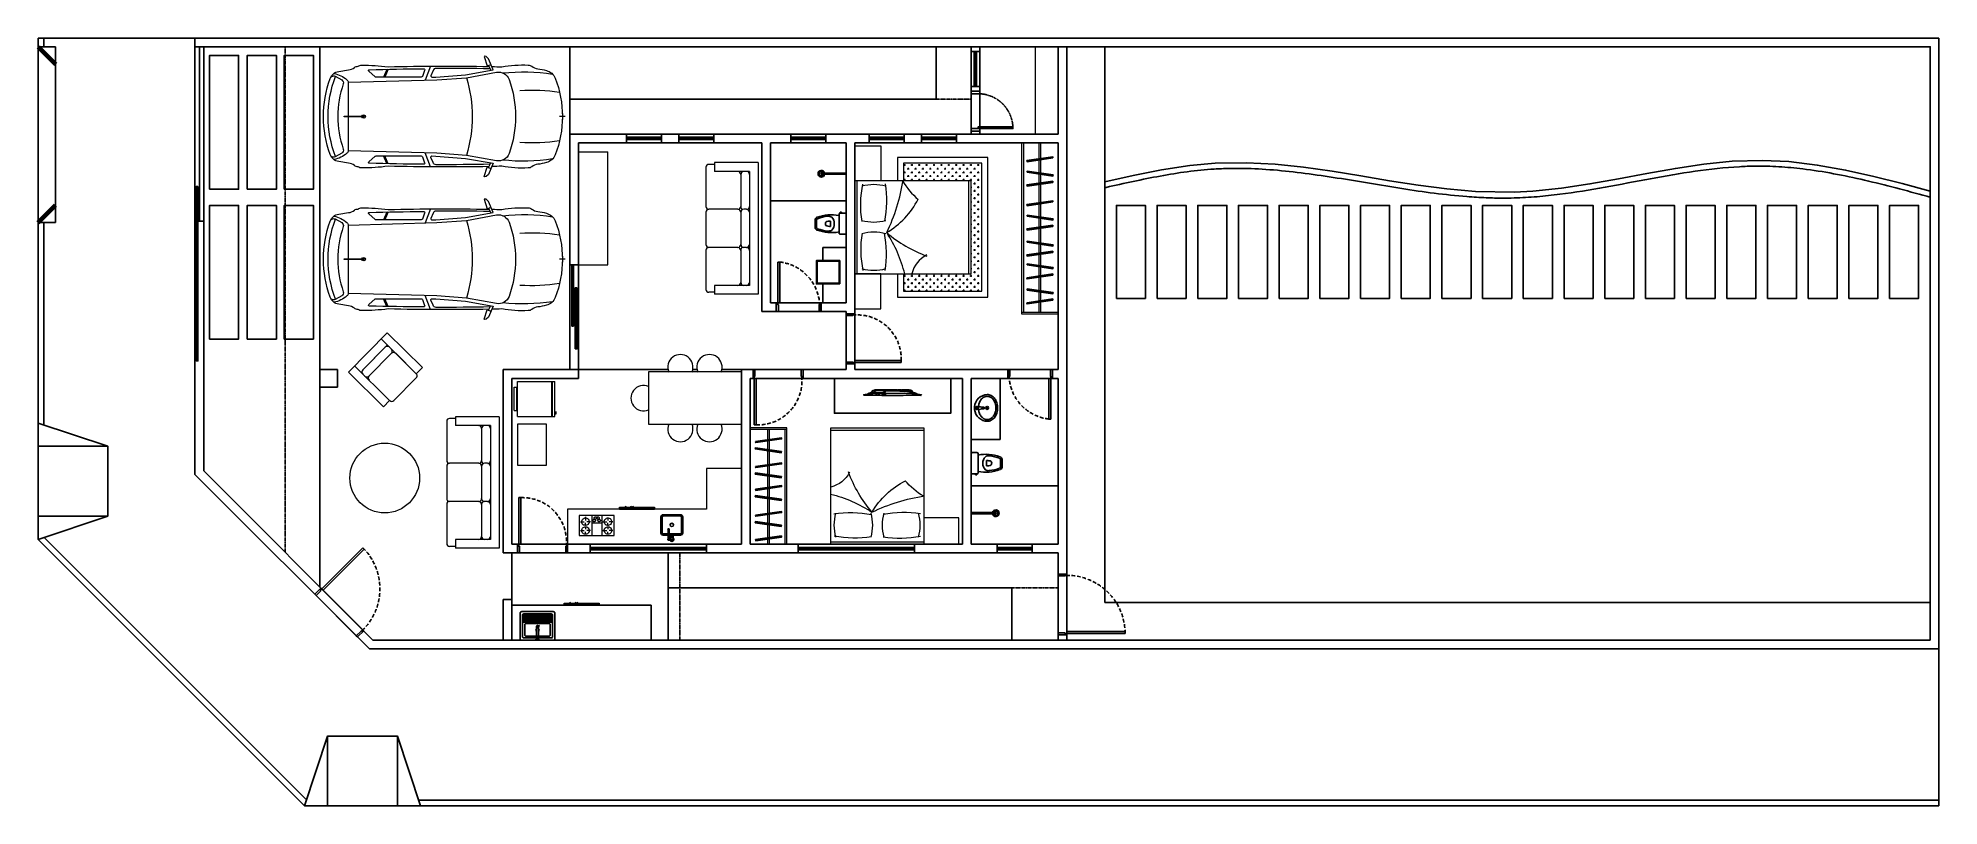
# Model space of a CAD drawing. Header units: millimetres. Extents: x 4374 to 7644, y 3396 to 4716.
import ezdxf

# ---------------------------------------------------------------- set-up
doc = ezdxf.new("R2010")
doc.units = ezdxf.units.MM
for name, pattern in [('ACAD_ISO02W100', [15, 12, -3]), ('HIDDEN', [9.525, 6.35, -3.175]), ('HIDDEN2', [0.1875, 0.125, -0.0625]), ('HIDDENX2', [0.75, 0.5, -0.25])]:
    doc.linetypes.add(name, pattern=pattern)
for name, color, linetype in [('ALVENARIA', 3, 'Continuous'), ('CALCADA', 7, 'Continuous'), ('COBERTURA', 2, 'Continuous'), ('COTA', 8, 'Continuous'), ('DETALHES', 4, 'Continuous'), ('ESQUADRIA', 2, 'Continuous'), ('ESTRUTURA', 4, 'Continuous'), ('HACHURA', 8, 'Continuous'), ('HIDROSSANITARIO', 8, 'Continuous'), ('PROJEÇÃO TELHADO', 8, 'HIDDENX2'), ('SOLEIRA', 9, 'Continuous')]:
    doc.layers.add(name, color=color, linetype=linetype)
doc.layers.add('MOBILIARIO', color=8, linetype='Continuous', lineweight=13)
doc.layers.add('TRACEJADO', color=8, linetype='HIDDEN2', lineweight=13)

# ---------------------------------------------------------------- blocks, each defined once
blk = doc.blocks.new('sofa3')
at = {"layer": 'MOBILIARIO'}
for p, q in [((0.005, 0.006), (2.264, 0.006)), ((0.005, 0.006), (0.005, -0.744)), ((2.264, 0.006), (2.264, -0.744)), ((0.155, -0.144), (2.114, -0.144)), ((0.155, -0.144), (0.155, -0.744)), ((0.158, -0.194), (0.158, -0.244)), ((0.208, -0.144), (0.761, -0.144)), ((0.208, -0.294), (0.761, -0.294)), ((0.806, -0.194), (0.806, -0.244)), ((0.81, -0.144), (0.823, -0.144)), ((0.812, -0.184), (0.813, -0.194)), ((0.856, -0.144), (1.412, -0.144)), ((0.856, -0.294), (1.412, -0.294)), ((0.861, -0.144), (1.411, -0.144)), ((1.462, -0.194), (1.462, -0.244)), ((1.465, -0.196), (1.464, -0.261)), ((1.514, -0.144), (2.064, -0.144)), ((1.514, -0.294), (2.064, -0.294)), ((2.114, -0.144), (2.114, -0.744)), ((2.114, -0.194), (2.114, -0.244)), ((0.806, -0.344), (0.806, -0.844)), ((1.461, -0.344), (1.461, -0.844)), ((0.005, -0.744), (0.155, -0.744)), ((0.035, -0.744), (0.035, -0.844)), ((0.085, -0.894), (0.756, -0.894)), ((0.206, -0.894), (0.756, -0.894)), ((0.856, -0.894), (1.412, -0.894)), ((1.511, -0.894), (2.184, -0.894)), ((2.114, -0.744), (2.264, -0.744)), ((2.234, -0.744), (2.234, -0.844))]:
    blk.add_line(p, q, dxfattribs=at)
for centre, start, end in [((0.206, -0.194), 90, 167.9467), ((0.208, -0.244), 180, 270), ((0.209, -0.344), 90, 180), ((0.756, -0.344), 0, 90), ((0.761, -0.194), 12.0533, 90), ((0.761, -0.244), 270, 340.8019), ((0.856, -0.194), 90, 180), ((0.856, -0.244), 180, 270), ((0.856, -0.344), 90, 180), ((1.412, -0.194), 0, 90), ((1.412, -0.244), 270, 0), ((1.412, -0.344), 0, 90), ((1.415, -0.194), 358.3509, 90), ((1.511, -0.244), 199.1981, 270), ((1.514, -0.194), 90, 167.9467), ((1.516, -0.344), 90, 180), ((2.064, -0.194), 0, 90), ((2.064, -0.244), 270, 0), ((2.064, -0.344), 0, 90), ((0.085, -0.844), 180, 270), ((0.756, -0.844), 270, 0), ((0.856, -0.844), 180, 270), ((1.412, -0.844), 270, 0), ((1.511, -0.844), 180, 270), ((2.184, -0.844), 270, 0)]:
    blk.add_arc(centre, 0.05, start, end, dxfattribs=at)
blk = doc.blocks.new('veic-auto-02p')
at = {"layer": 'MOBILIARIO', "color": 0, "linetype": 'ByBlock'}
for p, q in [((1.27, 0.877), (1.23, 0.797)), ((2.267, 0.866), (2.361, 0.624)), ((2.997, 0.812), (3.056, 0.678)), ((3.017, 0.81), (3.075, 0.678)), ((2.267, -0.866), (2.361, -0.624)), ((1.27, -0.877), (1.23, -0.797)), ((2.997, -0.812), (3.056, -0.678)), ((3.017, -0.81), (3.075, -0.678))]:
    blk.add_line(p, q, dxfattribs=at)
at = {"layer": 'MOBILIARIO', "color": 0}
for p, q in [((0, 0.05), (0, -0.05)), ((-0.05, 0), (0.05, 0))]:
    blk.add_line(p, q, dxfattribs=at)
at = {"layer": 'MOBILIARIO', "color": 0, "linetype": 'ByBlock'}
for points in [[(1.189, 0.804), (1.268, 0.994), (1.309, 1.03), (1.335, 1.035), (1.346, 1.033), (1.293, 0.869), (1.243, 0.887)], [(1.189, -0.804), (1.268, -0.994), (1.309, -1.03), (1.335, -1.035), (1.346, -1.033), (1.293, -0.869), (1.243, -0.887)]]:
    blk.add_lwpolyline(points, dxfattribs=at)
for points in [[(1.212, 0.859, 0.001052), (1.042, 0.855, 0.056283), (0.59, 0.884, 0.18179), (0.526, 0.863, -0.143646), (0.423, 0.821, 0.052221), (0.275, 0.79, 0.236222), (0.122, 0.659, 0.185393), (0.122, -0.659, 0.236222), (0.275, -0.79, 0.052221), (0.423, -0.821, -0.143646), (0.526, -0.863, 0.18179), (0.59, -0.884, 0.056283), (1.042, -0.855, 0.001052), (1.212, -0.859)], [(3.686, 0.588), (2.162, 0.629), (1.651, 0.668), (1.135, 0.761, 0.359612), (0.917, 0.638, 0.174843), (0.917, -0.638, 0.359612), (1.135, -0.761), (1.651, -0.668), (2.162, -0.629), (3.686, -0.588)], [(1.242, 0.82, -0.005736), (2.171, 0.828, -0.308149), (2.225, 0.79), (2.26, 0.702, -0.53612), (2.243, 0.678), (2.175, 0.679), (1.665, 0.719), (1.189, 0.804)], [(1.261, -0.86, 0.010704), (2.997, -0.855, 0.032048), (3.449, -0.884, 0.18179), (3.513, -0.863, 0.18179), (3.577, -0.843, -0.143646), (3.679, -0.801), (3.846, -0.774, 0.291186), (3.995, -0.652, 0.174019), (3.995, 0.652, 0.291186), (3.846, 0.774), (3.679, 0.801, -0.143646), (3.577, 0.843, 0.18179), (3.513, 0.863, 0.18179), (3.449, 0.884, 0.032048), (2.997, 0.855, 0.010704), (1.261, 0.86)], [(3.93, 0.74, 0.131051), (3.707, 0.631, 0.217211), (3.686, 0.587), (3.686, 0.005)], [(3.995, 0.652, 0.456923), (3.91, 0.693), (3.796, 0.629, 0.354119), (3.769, 0.56, -0.166703), (3.769, -0.56, 0.354119), (3.796, -0.629), (3.91, -0.693, 0.456923), (3.995, -0.652)], [(3.686, -0.005), (3.686, -0.587, 0.217211), (3.707, -0.631, 0.131051), (3.93, -0.74)], [(1.242, -0.82, 0.005736), (2.171, -0.828, 0.308149), (2.225, -0.79), (2.26, -0.702, 0.53612), (2.243, -0.678), (2.175, -0.679), (1.665, -0.719), (1.189, -0.804)]]:
    blk.add_lwpolyline(points, format="xyb", dxfattribs=at)
for points in [[(2.409, 0.69, 0.309173), (2.427, 0.678), (3.206, 0.678, 0.183739), (3.219, 0.683), (3.33, 0.781, 0.629027), (3.32, 0.804, 0.005593), (2.387, 0.821, 0.529849), (2.369, 0.794)], [(3.419, -0.007), (3.755, -0.004), (3.755, 0.004), (3.419, 0.007, 1)], [(3.206, -0.678), (2.427, -0.678, 0.309173), (2.409, -0.69), (2.369, -0.794, 0.529849), (2.387, -0.821, 0.005593), (3.32, -0.804, 0.629027), (3.33, -0.781), (3.219, -0.683, 0.183739)]]:
    blk.add_lwpolyline(points, format="xyb", close=True, dxfattribs=at)
for centre, radius, start, end in [((0.67, -2.536), 3.304, 83.8263, 98.7194), ((3.873, 0), 2.321, 163.2682, 196.7318), ((2.095, 0), 1.934, 339.1551, 20.8449), ((0.532, -2.849), 3.304, 86.544, 98.4137), ((3.419, 0), 0.0297, 13.7603, 346.2397), ((0.532, 2.849), 3.304, 261.5863, 273.456), ((0.67, 2.536), 3.304, 261.2806, 276.1737)]:
    blk.add_arc(centre, radius, start, end, dxfattribs=at)
blk = doc.blocks.new('Pia-p06')
at = {"color": 0}
for p, q in [((-0.253, 0.384), (-0.253, 0.214)), ((-0.243, 0.399), (-0.199, 0.399)), ((-0.233, 0.384), (-0.233, 0.214)), ((-0.233, 0.369), (-0.212, 0.369)), ((-0.212, 0.364), (-0.212, 0.327)), ((-0.205, 0.384), (-0.205, 0.377)), ((-0.17, 0.384), (-0.17, 0.377)), ((-0.163, 0.364), (-0.163, 0.327)), ((-0.375, 0), (-0.375, 0.27)), ((-0.355, 0), (-0.355, 0.27)), ((-0.253, 0.31), (-0.335, 0.31)), ((-0.253, 0.29), (-0.335, 0.29)), ((-0.195, 0.31), (-0.233, 0.31)), ((-0.04, 0.29), (-0.233, 0.29)), ((-0.04, 0.31), (-0.18, 0.31)), ((-0.02, 0), (-0.02, 0.27)), ((0, 0), (0, 0.27)), ((-0.335, -0.02), (-0.04, -0.02)), ((-0.335, -0.04), (-0.04, -0.04))]:
    blk.add_line(p, q, dxfattribs=at)
blk.add_lwpolyline([(-0.163, 0.364, 0.133256), (-0.164, 0.371, 0.106756), (-0.17, 0.377, 0.082828), (-0.178, 0.381, 0.071352), (-0.188, 0.382, 0.071352), (-0.197, 0.381, 0.082828), (-0.205, 0.377, 0.106756), (-0.211, 0.371, 0.133256), (-0.212, 0.364, 0.133256)], format="xyb", dxfattribs=at)
for points in [[(-0.212, 0.327, 0.133256), (-0.211, 0.32, 0.106756), (-0.205, 0.314, 0.082828), (-0.197, 0.311, 0.071352), (-0.188, 0.309, 0.071352), (-0.178, 0.311, 0.082828), (-0.17, 0.314, 0.106756), (-0.164, 0.32, 0.133256), (-0.163, 0.327, 0.133256), (-0.164, 0.333, 0.106756), (-0.17, 0.339, 0.082828), (-0.178, 0.343, 0.071352), (-0.188, 0.345, 0.071352), (-0.197, 0.343, 0.082828), (-0.205, 0.339, 0.106756), (-0.211, 0.333, 0.133256)], [(-0.18, 0.319, 0.133256), (-0.181, 0.321, 0.106756), (-0.182, 0.323, 0.082828), (-0.185, 0.324, 0.071352), (-0.188, 0.325, 0.071352), (-0.19, 0.324, 0.082828), (-0.193, 0.323, 0.106756), (-0.194, 0.321, 0.133256), (-0.195, 0.319, 0.133256), (-0.194, 0.317, 0.106756), (-0.193, 0.316, 0.082828), (-0.19, 0.315, 0.071352), (-0.188, 0.314, 0.071352), (-0.185, 0.315, 0.082828), (-0.182, 0.316, 0.106756), (-0.181, 0.317, 0.133256)]]:
    blk.add_lwpolyline(points, format="xyb", close=True, dxfattribs=at)
blk.add_circle((-0.188, 0.135), 0.03, dxfattribs=at)
for centre, radius, start, end in [((-0.243, 0.384), 0.015, 311.8103, 228.1897), ((-0.243, 0.384), 0.01, 0.0002, 180.0002), ((-0.188, 0.384), 0.035, 315.5847, 154.6231), ((-0.188, 0.384), 0.035, 205.3769, 224.4153), ((-0.188, 0.384), 0.0175, 121.0027, 180), ((-0.199, 0.409), 0.01, 270, 294.62), ((-0.188, 0.384), 0.0175, 0, 114.62), ((-0.335, 0.27), 0.04, 90, 180), ((-0.335, 0), 0.04, 180, 270), ((-0.335, 0.27), 0.02, 90, 180), ((-0.335, 0), 0.02, 180, 270), ((-0.243, 0.214), 0.0125, 143.1301, 36.8699), ((-0.243, 0.214), 0.01, 180.0001, 0.0001), ((-0.04, 0.27), 0.04, 0, 90), ((-0.04, 0.27), 0.02, 0, 90), ((-0.04, 0), 0.02, 270, 0), ((-0.04, 0), 0.04, 270, 0)]:
    blk.add_arc(centre, radius, start, end, dxfattribs=at)
blk = doc.blocks.new('Gel-p03')
at = {"color": 2}
for p, q in [((-0.5, 0.7), (-0.1, 0.7)), ((-0.5, 0.7), (-0.5, 0.65)), ((-0.1, 0.7), (-0.1, 0.65)), ((-0.6, 0.64), (-0.6, 0)), ((-0.6, 0.64), (0, 0.64)), ((-0.5, 0.65), (-0.1, 0.65)), ((0, 0.64), (0, 0)), ((-0.6, 0.05), (0, 0.05)), ((-0.6, 0.04), (0, 0.04)), ((-0.6, 0), (0, 0)), ((-0.553, 0), (-0.553, -0.026)), ((-0.541, -0.017), (-0.541, 0)), ((-0.553, -0.026), (-0.523, -0.026)), ((-0.523, -0.017), (-0.541, -0.017)), ((-0.523, -0.026), (-0.523, -0.017))]:
    blk.add_line(p, q, dxfattribs=at)
blk = doc.blocks.new('ffff')
at = {"layer": 'MOBILIARIO'}
for p, q in [((3128.6, -1107), (3128.6, -1192)), ((3128.6, -1107), (3223.6, -1107)), ((3143.6, -1107), (3143.6, -1192)), ((3208.6, -1107), (3208.6, -1192)), ((3223.6, -1107), (3223.6, -1192)), ((3143.6, -1127), (3143.6, -1132)), ((3143.8, -1126), (3143.9, -1127)), ((3148.6, -1122), (3208.6, -1122)), ((3148.6, -1137), (3203.6, -1137)), ((3148.7, -1122), (3203.7, -1122)), ((3208.5, -1127), (3208.5, -1132)), ((3208.6, -1141.9), (3208.6, -1191.9)), ((3208.7, -1142), (3208.7, -1192)), ((3208.8, -1142), (3208.8, -1192)), ((3128.6, -1192), (3143.6, -1192)), ((3148.8, -1197), (3203.8, -1197)), ((3148.8, -1197), (3203.8, -1197)), ((3208.6, -1192), (3208.6, -1193.4)), ((3208.6, -1192), (3223.6, -1192))]:
    blk.add_line(p, q, dxfattribs=at)
for centre, start, end in [((3148.6, -1127), 90, 180), ((3148.6, -1132), 180, 270), ((3148.7, -1142), 90, 180.0886), ((3203.5, -1127), 0, 90), ((3203.6, -1132), 270, 0), ((3203.6, -1142), 0, 90), ((3148.8, -1192), 180, 270), ((3203.8, -1192), 270, 343.8665)]:
    blk.add_arc(centre, 5, start, end, dxfattribs=at)
blk = doc.blocks.new('Tan-p02')
at = {"color": 0}
for p, q in [((0.059, 0.256), (0.302, 0.256)), ((0.357, 0.296), (0.282, 0.296)), ((0.282, 0.296), (0.282, 0.291)), ((0.357, 0.291), (0.282, 0.291)), ((0.288, 0.046), (0.289, 0.055)), ((0.311, 0.047), (0.288, 0.046)), ((0.289, 0.055), (0.302, 0.061)), ((0.302, 0.283), (0.302, 0.058)), ((0.302, 0.058), (0.304, 0.084)), ((0.304, 0.281), (0.304, 0.086)), ((0.334, 0.281), (0.304, 0.281)), ((0.304, 0.056), (0.335, 0.056)), ((0.333, 0.086), (0.306, 0.086)), ((0.312, 0.045), (0.307, 0.056)), ((0.327, 0.045), (0.331, 0.056)), ((0.334, 0.281), (0.334, 0.086)), ((0.335, 0.084), (0.337, 0.058)), ((0.337, 0.283), (0.337, 0.058)), ((0.357, 0.296), (0.357, 0.291))]:
    blk.add_line(p, q, dxfattribs=at)
for points in [[(0.312, 0.046, 0.077146), (0.312, 0.045, 0.236739)], [(0.312, 0.045, 0.236739), (0.312, 0.045, 0.08552), (0.314, 0.044, 0.043127), (0.316, 0.043, 0.031837), (0.319, 0.043, 0.031837), (0.323, 0.043, 0.043127), (0.325, 0.044, 0.08552), (0.327, 0.045, 0.236739), (0.327, 0.045, 0.159785), (0.327, 0.046, 0.08552)]]:
    blk.add_lwpolyline(points, format="xyb", dxfattribs=at)
for centre, radius, start, end in [((0.278, 0.252), 0.0395, 47.8774, 84.1976), ((0.304, 0.058), 0.002, 180, 270), ((0.306, 0.084), 0.002, 90, 175.5219), ((0.333, 0.084), 0.002, 4.4781, 90), ((0.361, 0.252), 0.0395, 95.7962, 132.1288), ((0.335, 0.058), 0.002, 270, 0)]:
    blk.add_arc(centre, radius, start, end, dxfattribs=at)
at = {"layer": 'HIDROSSANITARIO'}
for p, q in [((0.061, -0.029), (0.578, -0.029)), ((0.578, -0.035), (0.061, -0.035)), ((0.061, -0.049), (0.578, -0.049)), ((0.578, -0.055), (0.061, -0.055)), ((0.061, -0.07), (0.578, -0.07)), ((0.578, -0.076), (0.061, -0.076)), ((0.061, -0.09), (0.578, -0.09)), ((0.578, -0.096), (0.061, -0.096)), ((0.061, -0.11), (0.578, -0.11)), ((0.578, -0.116), (0.061, -0.116)), ((0.061, -0.13), (0.578, -0.13)), ((0.068, -0.151), (0.57, -0.151))]:
    blk.add_line(p, q, dxfattribs=at)
for points in [[(0.051, -0.196), (0.588, -0.196, 0.414214), (0.618, -0.165), (0.618, 0.286, 0.414214), (0.608, 0.296), (0.031, 0.296, 0.414214), (0.02, 0.286), (0.02, -0.165, 0.414214)], [(0.122, 0.007), (0.517, 0.007, 0.414214), (0.537, 0.027), (0.537, 0.21, 0.414214), (0.517, 0.23), (0.122, 0.23, 0.414214), (0.101, 0.21), (0.101, 0.027, 0.414214)]]:
    blk.add_lwpolyline(points, format="xyb", close=True, dxfattribs=at)
for points in [[(0.578, 0.015), (0.578, 0.235, 0.414214), (0.558, 0.255), (0.081, 0.255, 0.414214), (0.061, 0.235), (0.061, 0.015)], [(0.061, 0.014), (0.061, -0.005, 0.414214), (0.071, -0.015), (0.084, -0.015), (0.554, -0.015), (0.568, -0.015, 0.414214), (0.578, -0.005), (0.578, 0.014)], [(0.061, -0.013), (0.061, -0.135, 0.414214), (0.081, -0.155), (0.558, -0.155, 0.414214), (0.578, -0.135), (0.578, -0.013, 0.414214)]]:
    blk.add_lwpolyline(points, format="xyb", dxfattribs=at)
blk.add_lwpolyline([(0.578, -0.137), (0.061, -0.137)], dxfattribs=at)
for start, end in [(127.5534, 232.4466), (307.5534, 52.4466)]:
    blk.add_arc((0.319, 0.124), 0.0284, start, end, dxfattribs=at)
blk = doc.blocks.new('Fog4-banc')
at = {"color": 0}
for p, q in [((-0.6, 0.343), (0, 0.343)), ((-0.6, 0), (-0.6, 0.343)), ((-0.386, 0.343), (-0.386, 0)), ((-0.214, 0.343), (-0.214, 0)), ((0, 0.343), (0, 0)), ((0, 0), (-0.6, 0)), ((-0.579, 0.236), (-0.514, 0.236)), ((-0.579, 0.086), (-0.514, 0.086)), ((-0.493, 0.3), (-0.493, 0.257)), ((-0.493, 0.171), (-0.493, 0.214)), ((-0.493, 0.15), (-0.493, 0.107)), ((-0.493, 0.021), (-0.493, 0.064)), ((-0.407, 0.236), (-0.472, 0.236)), ((-0.407, 0.086), (-0.472, 0.086)), ((-0.214, 0.214), (-0.386, 0.214)), ((-0.343, 0.257), (-0.343, 0.257)), ((-0.322, 0.3), (-0.322, 0.3)), ((-0.279, 0.3), (-0.279, 0.3)), ((-0.257, 0.257), (-0.257, 0.257)), ((-0.193, 0.236), (-0.129, 0.236)), ((-0.193, 0.086), (-0.129, 0.086)), ((-0.107, 0.322), (-0.107, 0.257)), ((-0.107, 0.171), (-0.107, 0.214)), ((-0.107, 0.15), (-0.107, 0.107)), ((-0.107, 0.021), (-0.107, 0.064)), ((-0.021, 0.236), (-0.086, 0.236)), ((-0.021, 0.086), (-0.086, 0.086))]:
    blk.add_line(p, q, dxfattribs=at)
for points in [[(-0.493, 0.172), (-0.477, 0.174), (-0.462, 0.179), (-0.449, 0.189), (-0.439, 0.201), (-0.432, 0.216), (-0.429, 0.231), (-0.43, 0.247), (-0.435, 0.263), (-0.443, 0.276), (-0.455, 0.287), (-0.469, 0.295), (-0.484, 0.3), (-0.5, 0.3), (-0.516, 0.296), (-0.53, 0.289), (-0.542, 0.278), (-0.551, 0.265), (-0.556, 0.249), (-0.557, 0.233), (-0.555, 0.218), (-0.548, 0.203), (-0.538, 0.19), (-0.526, 0.18), (-0.511, 0.174), (-0.495, 0.172), (-0.493, 0.172)], [(-0.493, 0.021), (-0.477, 0.023), (-0.462, 0.029), (-0.449, 0.039), (-0.439, 0.051), (-0.432, 0.066), (-0.429, 0.081), (-0.43, 0.097), (-0.435, 0.113), (-0.443, 0.126), (-0.455, 0.137), (-0.469, 0.145), (-0.484, 0.149), (-0.5, 0.15), (-0.516, 0.146), (-0.53, 0.139), (-0.542, 0.128), (-0.551, 0.114), (-0.556, 0.099), (-0.557, 0.083), (-0.555, 0.068), (-0.548, 0.053), (-0.538, 0.04), (-0.526, 0.03), (-0.511, 0.024), (-0.495, 0.022), (-0.493, 0.021)], [(-0.343, 0.236), (-0.338, 0.236), (-0.333, 0.238), (-0.328, 0.242), (-0.325, 0.246), (-0.323, 0.25), (-0.322, 0.256), (-0.322, 0.261), (-0.324, 0.266), (-0.326, 0.271), (-0.33, 0.274), (-0.335, 0.277), (-0.34, 0.278), (-0.345, 0.279), (-0.351, 0.277), (-0.355, 0.275), (-0.359, 0.271), (-0.362, 0.267), (-0.364, 0.262), (-0.364, 0.256), (-0.364, 0.251), (-0.361, 0.246), (-0.358, 0.242), (-0.354, 0.239), (-0.349, 0.237), (-0.344, 0.236), (-0.343, 0.236)], [(-0.322, 0.279), (-0.316, 0.279), (-0.311, 0.281), (-0.307, 0.284), (-0.304, 0.289), (-0.301, 0.293), (-0.3, 0.299), (-0.3, 0.304), (-0.302, 0.309), (-0.305, 0.314), (-0.309, 0.317), (-0.313, 0.32), (-0.319, 0.321), (-0.324, 0.321), (-0.329, 0.32), (-0.334, 0.318), (-0.338, 0.314), (-0.341, 0.31), (-0.343, 0.305), (-0.343, 0.299), (-0.342, 0.294), (-0.34, 0.289), (-0.337, 0.285), (-0.332, 0.282), (-0.328, 0.28), (-0.322, 0.279), (-0.322, 0.279)], [(-0.279, 0.279), (-0.273, 0.279), (-0.268, 0.281), (-0.264, 0.284), (-0.261, 0.289), (-0.258, 0.293), (-0.257, 0.299), (-0.258, 0.304), (-0.259, 0.309), (-0.262, 0.314), (-0.266, 0.317), (-0.271, 0.32), (-0.276, 0.321), (-0.281, 0.321), (-0.286, 0.32), (-0.291, 0.318), (-0.295, 0.314), (-0.298, 0.31), (-0.3, 0.305), (-0.3, 0.299), (-0.299, 0.294), (-0.297, 0.289), (-0.294, 0.285), (-0.29, 0.282), (-0.285, 0.28), (-0.279, 0.279), (-0.279, 0.279)], [(-0.257, 0.236), (-0.252, 0.236), (-0.247, 0.238), (-0.243, 0.242), (-0.239, 0.246), (-0.237, 0.25), (-0.236, 0.256), (-0.236, 0.261), (-0.238, 0.266), (-0.241, 0.271), (-0.244, 0.274), (-0.249, 0.277), (-0.254, 0.278), (-0.26, 0.279), (-0.265, 0.277), (-0.27, 0.275), (-0.273, 0.271), (-0.276, 0.267), (-0.278, 0.262), (-0.279, 0.256), (-0.278, 0.251), (-0.276, 0.246), (-0.272, 0.242), (-0.268, 0.239), (-0.263, 0.237), (-0.258, 0.236), (-0.257, 0.236)], [(-0.107, 0.172), (-0.091, 0.174), (-0.076, 0.179), (-0.063, 0.189), (-0.053, 0.201), (-0.046, 0.216), (-0.043, 0.231), (-0.044, 0.247), (-0.049, 0.263), (-0.057, 0.276), (-0.069, 0.287), (-0.083, 0.295), (-0.098, 0.3), (-0.114, 0.3), (-0.13, 0.296), (-0.144, 0.289), (-0.156, 0.278), (-0.165, 0.265), (-0.17, 0.249), (-0.171, 0.233), (-0.169, 0.218), (-0.162, 0.203), (-0.153, 0.19), (-0.14, 0.18), (-0.125, 0.174), (-0.109, 0.172), (-0.107, 0.172)], [(-0.107, 0.021), (-0.091, 0.023), (-0.076, 0.029), (-0.063, 0.039), (-0.053, 0.051), (-0.046, 0.066), (-0.043, 0.081), (-0.044, 0.097), (-0.049, 0.113), (-0.057, 0.126), (-0.069, 0.137), (-0.083, 0.145), (-0.098, 0.149), (-0.114, 0.15), (-0.13, 0.146), (-0.144, 0.139), (-0.156, 0.128), (-0.165, 0.114), (-0.17, 0.099), (-0.171, 0.083), (-0.169, 0.068), (-0.162, 0.053), (-0.153, 0.04), (-0.14, 0.03), (-0.125, 0.024), (-0.109, 0.022), (-0.107, 0.021)]]:
    blk.add_lwpolyline(points, dxfattribs=at)
blk = doc.blocks.new('fogao4b-002')
for p, q in [((0.537, 0), (0.571, 0)), ((0.571, 0), (0.571, -0.6)), ((0.537, -0.01), (0.561, -0.01)), ((0.561, -0.01), (0.561, -0.59)), ((0.571, -0.091), (0.571, -0.115)), ((0.571, -0.184), (0.571, -0.209)), ((0.571, -0.218), (0.571, -0.242)), ((0.561, -0.59), (0.537, -0.59)), ((0.571, -0.6), (0.537, -0.6))]:
    blk.add_line(p, q)
blk.add_lwpolyline([(0.537, 0), (0.537, -0.6)])
for centre, radius in [((0.571, -0.103), 0.0122), ((0.571, -0.103), 0.0107), ((0.571, -0.196), 0.0122), ((0.571, -0.196), 0.0107), ((0.571, -0.23), 0.0122), ((0.571, -0.23), 0.0107)]:
    blk.add_arc(centre, radius, 270, 90)
blk = doc.blocks.new('A$C71E154B1')
for points in [[(-9.2, 176.5), (-53.8, 182.9), (-54.1, 180.9), (-9.5, 174.5)], [(-53.8, 159.1), (-9.2, 165.5), (-8.9, 163.6), (-53.5, 157.1)], [(-9.2, 133.5), (-53.8, 140), (-54.1, 138), (-9.5, 131.6)], [(-9.2, 94.4), (-53.8, 100.9), (-54.1, 98.9), (-9.5, 92.5)], [(-53.8, 116.2), (-9.2, 122.6), (-8.9, 120.6), (-53.5, 114.2)], [(-53.8, 77.1), (-9.2, 83.5), (-8.9, 81.5), (-53.5, 75.1)], [(-9.2, 49.8), (-53.8, 56.3), (-54.1, 54.3), (-9.5, 47.9)], [(-53.8, 32.5), (-9.2, 38.9), (-8.9, 36.9), (-53.5, 30.5)], [(-9.2, 7.8), (-53.8, 14.2), (-54.1, 12.3), (-9.5, 5.8)]]:
    blk.add_hatch(color=9).paths.add_polyline_path(points)
for points in [[(-9.2, 176.5), (-53.8, 182.9), (-54.1, 180.9), (-9.5, 174.5)], [(-53.8, 159.1), (-9.2, 165.5), (-8.9, 163.6), (-53.5, 157.1)], [(-9.2, 133.5), (-53.8, 140), (-54.1, 138), (-9.5, 131.6)], [(-9.2, 94.4), (-53.8, 100.9), (-54.1, 98.9), (-9.5, 92.5)], [(-53.8, 116.2), (-9.2, 122.6), (-8.9, 120.6), (-53.5, 114.2)], [(-53.8, 77.1), (-9.2, 83.5), (-8.9, 81.5), (-53.5, 75.1)], [(-9.2, 49.8), (-53.8, 56.3), (-54.1, 54.3), (-9.5, 47.9)], [(-53.8, 32.5), (-9.2, 38.9), (-8.9, 36.9), (-53.5, 30.5)], [(-9.2, 7.8), (-53.8, 14.2), (-54.1, 12.3), (-9.5, 5.8)]]:
    blk.add_lwpolyline(points, close=True)
at = {"layer": 'MOBILIARIO'}
for p, q in [((-63, 0), (-63, 200)), ((-60, 0), (-60, 197))]:
    blk.add_line(p, q, dxfattribs=at)
for points in [[(-63, 200), (0, 200)], [(-63, 197), (0, 197)], [(-33, 197), (-33, 0)], [(-30, 197), (-30, 0)]]:
    blk.add_lwpolyline(points, dxfattribs=at)
blk = doc.blocks.new('A$C4FD67A8A')
at = {"layer": 'MOBILIARIO'}
for p, q in [((-1.406, 1.194), (0.594, 1.194)), ((-1.406, -0.406), (-1.406, 1.194)), ((-1.366, 1.194), (-1.366, -0.406)), ((0.554, 1.194), (0.554, -0.406)), ((0.594, 1.194), (0.594, -0.406)), ((0.594, -0.406), (-1.406, -0.406))]:
    blk.add_line(p, q, dxfattribs=at)
at = {"layer": 'MOBILIARIO', "extrusion": (0, 0, -1)}
for centre, major_axis, ratio, start_param, end_param in [((0, 0.788), (0.034, 1.543), 0.844538, 4.502483, 4.922295), ((-1.079, 0.365), (0.543, 0.543), 1, -1.056169, -0.514627), ((-2.166, 0.842), (0.03, 1.543), 0.844527, 1.360885, 1.780708), ((-2.78, 1.748), (-1.627, 1.627), 1, 2.598245, 2.93699), ((0.061, 1.314), (-0.354, 0.354), 1, 4.404041, 5.253888), ((0.612, -1.238), (1.601, 1.601), 1, -1.491191, -1.135579), ((-1.079, 1.246), (-0.543, 0.543), 1, 3.65622, 4.197762), ((-1.601, -0.757), (1.024, 1.024), 1, -0.245461, 0.306679), ((-2.586, -0.548), (-0.74, 2.379), 0.800532, 1.379877, 1.761716), ((0.006, -0.627), (0.559, 0.666), 0.703958, 4.470044, 4.954734)]:
    blk.add_ellipse(centre, major_axis=major_axis, ratio=ratio, start_param=start_param, end_param=end_param, dxfattribs=at)
at = {"layer": 'MOBILIARIO'}
for centre, major_axis, ratio, start_param, end_param in [((0, 0), (-0.034, 1.543), 0.844538, 1.360891, 1.780702), ((-1.079, -0.458), (0.543, 0.543), 1, 0.514627, 1.056169), ((-2.166, -0.055), (-0.03, 1.543), 0.844527, 4.502477, 4.9223), ((-1.079, 0.423), (-0.543, 0.543), 1, 2.085423, 2.626966)]:
    blk.add_ellipse(centre, major_axis=major_axis, ratio=ratio, start_param=start_param, end_param=end_param, dxfattribs=at)
blk = doc.blocks.new('A$C7C777719')
at = {"layer": 'MOBILIARIO'}
h = blk.add_hatch(dxfattribs=at)
h.set_pattern_fill('CROSS', color=256, style=0)
h.set_pattern_definition([(0, (-2487.346, -2217.967), (6.35, 6.35), [3.175, -9.525]), (90, (-2485.7585, -2219.5545), (-6.35, 6.35), [3.175, -9.525])])
h.paths.add_polyline_path([(200, 80), (200, -80), (83.6, -80), (83.6, -110), (218.6, -110), (218.6, 110), (83.6, 110), (83.6, 80)])
for points in [[(0, 140), (45, 140), (45, 80), (0, 80)], [(0, -140), (45, -140), (45, -80), (0, -80)]]:
    blk.add_lwpolyline(points, close=True, dxfattribs=at)
at = {"layer": 'MOBILIARIO', "linetype": 'Continuous', "flags": 128}
for points in [[(73.6, 80), (73.6, 120), (228.6, 120), (228.6, -120), (73.6, -120), (73.6, -80)], [(83.6, 80), (83.6, 110), (218.6, 110), (218.6, -110), (83.6, -110)], [(83.6, -110), (83.6, -80)]]:
    blk.add_lwpolyline(points, dxfattribs=at)
at = {"layer": 'MOBILIARIO', "xscale": 100, "yscale": 100, "zscale": 100}
blk.add_blockref('A$C4FD67A8A', (140.6, -39.4), dxfattribs=at)
blk = doc.blocks.new('GUARDA ROUPA 2')
for points in [[(1272.7, 1898.7), (1228.2, 1892.3), (1227.9, 1894.3), (1272.4, 1900.7)], [(1228.2, 1923.4), (1272.7, 1917), (1273, 1919), (1228.5, 1925.4)], [(1228.2, 1881.4), (1272.7, 1875), (1273, 1876.9), (1228.5, 1883.4)], [(1228.2, 1847.7), (1272.7, 1841.3), (1273, 1843.3), (1228.5, 1849.7)], [(1272.7, 1823.1), (1228.2, 1816.6), (1227.9, 1818.6), (1272.4, 1825)], [(1228.2, 1805.7), (1272.7, 1799.3), (1273, 1801.3), (1228.5, 1807.7)], [(1272.7, 1778.5), (1228.2, 1772), (1227.9, 1774), (1272.4, 1780.4)], [(1272.7, 1739.4), (1228.2, 1732.9), (1227.9, 1734.9), (1272.4, 1741.3)], [(1228.2, 1761.1), (1272.7, 1754.7), (1273, 1756.7), (1228.5, 1763.1)], [(1228.2, 1722), (1272.7, 1715.6), (1273, 1717.6), (1228.5, 1724)], [(1272.7, 1696.4), (1228.2, 1690), (1227.9, 1692), (1272.4, 1698.4)], [(1228.2, 1679.1), (1272.7, 1672.6), (1273, 1674.6), (1228.5, 1681)]]:
    blk.add_hatch(color=9).paths.add_polyline_path(points)
at = {"elevation": 0}
for points in [[(1272.7, 1898.7), (1228.2, 1892.3), (1227.9, 1894.3), (1272.4, 1900.7)], [(1228.2, 1923.4), (1272.7, 1917), (1273, 1919), (1228.5, 1925.4)], [(1228.2, 1881.4), (1272.7, 1875), (1273, 1876.9), (1228.5, 1883.4)], [(1228.2, 1847.7), (1272.7, 1841.3), (1273, 1843.3), (1228.5, 1849.7)], [(1272.7, 1823.1), (1228.2, 1816.6), (1227.9, 1818.6), (1272.4, 1825)], [(1228.2, 1805.7), (1272.7, 1799.3), (1273, 1801.3), (1228.5, 1807.7)], [(1272.7, 1778.5), (1228.2, 1772), (1227.9, 1774), (1272.4, 1780.4)], [(1272.7, 1739.4), (1228.2, 1732.9), (1227.9, 1734.9), (1272.4, 1741.3)], [(1228.2, 1761.1), (1272.7, 1754.7), (1273, 1756.7), (1228.5, 1763.1)], [(1228.2, 1722), (1272.7, 1715.6), (1273, 1717.6), (1228.5, 1724)], [(1272.7, 1696.4), (1228.2, 1690), (1227.9, 1692), (1272.4, 1698.4)], [(1228.2, 1679.1), (1272.7, 1672.6), (1273, 1674.6), (1228.5, 1681)]]:
    blk.add_lwpolyline(points, close=True, dxfattribs=at)
at = {"layer": 'MOBILIARIO'}
for p, q in [((1279, 1949.5), (1279, 1658.5)), ((1282, 1949.5), (1282, 1655.5))]:
    blk.add_line(p, q, dxfattribs=at)
at = {"layer": 'MOBILIARIO', "elevation": 0}
for points in [[(1249, 1658.5), (1249, 1949.5)], [(1252, 1658.5), (1252, 1949.5)], [(1282, 1658.5), (1219, 1658.5)], [(1282, 1655.5), (1219, 1655.5)]]:
    blk.add_lwpolyline(points, dxfattribs=at)
blk = doc.blocks.new('TV')
at = {"layer": 'MOBILIARIO'}
for p, q in [((482.242, 743.169), (482.24, 743.168)), ((482.247, 743.152), (482.243, 743.15)), ((482.257, 743.175), (482.247, 743.171)), ((482.258, 742.962), (482.252, 742.962)), ((482.294, 743.04), (482.332, 743.006)), ((482.314, 742.991), (482.301, 742.991)), ((482.319, 742.984), (482.333, 742.984)), ((482.321, 742.978), (482.333, 742.978)), ((482.324, 742.966), (482.333, 742.966)), ((482.325, 742.959), (482.333, 742.959)), ((482.326, 742.947), (482.333, 742.947)), ((482.336, 742.984), (482.333, 742.984)), ((482.333, 742.978), (482.333, 742.984)), ((482.333, 742.978), (482.336, 742.978)), ((482.336, 742.966), (482.333, 742.966)), ((482.333, 742.959), (482.333, 742.966)), ((482.333, 742.959), (482.336, 742.959)), ((482.336, 742.947), (482.333, 742.947)), ((482.333, 742.941), (482.333, 742.947)), ((482.336, 742.966), (482.336, 742.978)), ((482.336, 742.947), (482.336, 742.959)), ((482.258, 742.942), (482.252, 742.942)), ((482.258, 742.913), (482.252, 742.913)), ((482.258, 742.893), (482.252, 742.893)), ((482.255, 742.79), (482.255, 742.855)), ((482.256, 742.79), (482.256, 742.809)), ((482.256, 742.79), (482.258, 742.79)), ((482.258, 742.79), (482.258, 742.855)), ((482.258, 742.79), (482.258, 742.809)), ((482.317, 742.801), (482.298, 742.801)), ((482.314, 742.803), (482.301, 742.803)), ((482.333, 742.816), (482.322, 742.816)), ((482.333, 742.809), (482.322, 742.809)), ((482.333, 742.797), (482.323, 742.797)), ((482.333, 742.791), (482.323, 742.791)), ((482.333, 742.828), (482.324, 742.828)), ((482.333, 742.778), (482.324, 742.778)), ((482.333, 742.772), (482.324, 742.772)), ((482.333, 742.759), (482.324, 742.759)), ((482.333, 742.834), (482.325, 742.834)), ((482.333, 742.753), (482.325, 742.753)), ((482.333, 742.741), (482.325, 742.741)), ((482.333, 742.734), (482.325, 742.734)), ((482.333, 742.722), (482.325, 742.722)), ((482.333, 742.716), (482.325, 742.716)), ((482.333, 742.628), (482.325, 742.628)), ((482.333, 742.622), (482.325, 742.622)), ((482.333, 742.847), (482.326, 742.847)), ((482.333, 742.703), (482.326, 742.703)), ((482.333, 742.697), (482.326, 742.697)), ((482.333, 742.684), (482.326, 742.684)), ((482.333, 742.678), (482.326, 742.678)), ((482.333, 742.666), (482.326, 742.666)), ((482.333, 742.659), (482.326, 742.659)), ((482.333, 742.647), (482.326, 742.647)), ((482.333, 742.641), (482.326, 742.641)), ((482.333, 742.941), (482.327, 742.941)), ((482.333, 742.853), (482.327, 742.853)), ((482.333, 742.928), (482.328, 742.928)), ((482.333, 742.922), (482.328, 742.922)), ((482.333, 742.909), (482.328, 742.909)), ((482.333, 742.903), (482.328, 742.903)), ((482.333, 742.891), (482.328, 742.891)), ((482.333, 742.884), (482.328, 742.884)), ((482.333, 742.872), (482.328, 742.872)), ((482.333, 742.866), (482.328, 742.866)), ((482.333, 742.941), (482.336, 742.941)), ((482.333, 742.922), (482.333, 742.928)), ((482.333, 742.928), (482.336, 742.928)), ((482.333, 742.922), (482.336, 742.922)), ((482.333, 742.903), (482.333, 742.909)), ((482.333, 742.909), (482.336, 742.909)), ((482.333, 742.903), (482.336, 742.903)), ((482.333, 742.884), (482.333, 742.891)), ((482.333, 742.891), (482.336, 742.891)), ((482.333, 742.884), (482.336, 742.884)), ((482.333, 742.866), (482.333, 742.872)), ((482.333, 742.872), (482.336, 742.872)), ((482.333, 742.866), (482.336, 742.866)), ((482.333, 742.847), (482.333, 742.853)), ((482.333, 742.853), (482.336, 742.853)), ((482.333, 742.847), (482.336, 742.847)), ((482.333, 742.828), (482.333, 742.834)), ((482.333, 742.834), (482.336, 742.834)), ((482.333, 742.828), (482.336, 742.828)), ((482.333, 742.809), (482.333, 742.816)), ((482.333, 742.816), (482.336, 742.816)), ((482.333, 742.809), (482.336, 742.809)), ((482.333, 742.791), (482.333, 742.797)), ((482.333, 742.797), (482.336, 742.797)), ((482.333, 742.791), (482.336, 742.791)), ((482.333, 742.772), (482.333, 742.778)), ((482.333, 742.778), (482.336, 742.778)), ((482.333, 742.772), (482.336, 742.772)), ((482.333, 742.753), (482.333, 742.759)), ((482.333, 742.759), (482.336, 742.759)), ((482.333, 742.753), (482.336, 742.753)), ((482.333, 742.734), (482.333, 742.741)), ((482.333, 742.741), (482.336, 742.741)), ((482.333, 742.734), (482.336, 742.734)), ((482.333, 742.716), (482.333, 742.722)), ((482.333, 742.722), (482.336, 742.722)), ((482.333, 742.716), (482.336, 742.716)), ((482.333, 742.697), (482.333, 742.703)), ((482.333, 742.703), (482.336, 742.703)), ((482.333, 742.697), (482.336, 742.697)), ((482.333, 742.678), (482.333, 742.684)), ((482.333, 742.684), (482.336, 742.684)), ((482.333, 742.678), (482.336, 742.678)), ((482.333, 742.659), (482.333, 742.666)), ((482.333, 742.666), (482.336, 742.666)), ((482.333, 742.659), (482.336, 742.659)), ((482.333, 742.641), (482.333, 742.647)), ((482.333, 742.647), (482.336, 742.647)), ((482.333, 742.641), (482.336, 742.641)), ((482.333, 742.622), (482.333, 742.628)), ((482.333, 742.628), (482.336, 742.628)), ((482.333, 742.628), (482.336, 742.628)), ((482.333, 742.622), (482.336, 742.622)), ((482.336, 742.928), (482.336, 742.941)), ((482.336, 742.909), (482.336, 742.922)), ((482.336, 742.891), (482.336, 742.903)), ((482.336, 742.872), (482.336, 742.884)), ((482.336, 742.853), (482.336, 742.866)), ((482.336, 742.834), (482.336, 742.847)), ((482.336, 742.816), (482.336, 742.828)), ((482.336, 742.797), (482.336, 742.809)), ((482.336, 742.778), (482.336, 742.791)), ((482.336, 742.759), (482.336, 742.772)), ((482.336, 742.741), (482.336, 742.753)), ((482.336, 742.722), (482.336, 742.734)), ((482.336, 742.703), (482.336, 742.716)), ((482.336, 742.684), (482.336, 742.697)), ((482.336, 742.666), (482.336, 742.678)), ((482.336, 742.647), (482.336, 742.659)), ((482.336, 742.628), (482.336, 742.641)), ((482.336, 742.609), (482.336, 742.622)), ((482.294, 742.311), (482.332, 742.344)), ((482.304, 742.359), (482.333, 742.359)), ((482.305, 742.366), (482.333, 742.366)), ((482.307, 742.378), (482.333, 742.378)), ((482.308, 742.384), (482.333, 742.384)), ((482.31, 742.397), (482.333, 742.397)), ((482.311, 742.403), (482.333, 742.403)), ((482.312, 742.416), (482.333, 742.416)), ((482.313, 742.422), (482.333, 742.422)), ((482.314, 742.434), (482.333, 742.434)), ((482.315, 742.441), (482.333, 742.441)), ((482.316, 742.453), (482.333, 742.453)), ((482.317, 742.459), (482.333, 742.459)), ((482.318, 742.478), (482.333, 742.478)), ((482.318, 742.472), (482.333, 742.472)), ((482.319, 742.491), (482.333, 742.491)), ((482.32, 742.497), (482.333, 742.497)), ((482.321, 742.516), (482.333, 742.516)), ((482.321, 742.509), (482.333, 742.509)), ((482.333, 742.534), (482.322, 742.534)), ((482.333, 742.528), (482.322, 742.528)), ((482.333, 742.553), (482.323, 742.553)), ((482.333, 742.547), (482.323, 742.547)), ((482.333, 742.591), (482.324, 742.591)), ((482.333, 742.584), (482.324, 742.584)), ((482.333, 742.572), (482.324, 742.572)), ((482.333, 742.566), (482.324, 742.566)), ((482.333, 742.609), (482.325, 742.609)), ((482.333, 742.603), (482.325, 742.603)), ((482.333, 742.603), (482.333, 742.609)), ((482.333, 742.609), (482.336, 742.609)), ((482.333, 742.603), (482.336, 742.603)), ((482.333, 742.584), (482.333, 742.591)), ((482.333, 742.591), (482.336, 742.591)), ((482.333, 742.584), (482.336, 742.584)), ((482.333, 742.566), (482.333, 742.572)), ((482.333, 742.572), (482.336, 742.572)), ((482.333, 742.566), (482.336, 742.566)), ((482.333, 742.547), (482.333, 742.553)), ((482.333, 742.553), (482.336, 742.553)), ((482.333, 742.547), (482.336, 742.547)), ((482.333, 742.528), (482.333, 742.534)), ((482.333, 742.534), (482.336, 742.534)), ((482.333, 742.528), (482.336, 742.528)), ((482.333, 742.509), (482.333, 742.516)), ((482.333, 742.516), (482.336, 742.516)), ((482.333, 742.509), (482.336, 742.509)), ((482.333, 742.491), (482.333, 742.497)), ((482.333, 742.497), (482.336, 742.497)), ((482.333, 742.491), (482.336, 742.491)), ((482.333, 742.472), (482.333, 742.478)), ((482.333, 742.478), (482.336, 742.478)), ((482.333, 742.472), (482.336, 742.472)), ((482.333, 742.459), (482.336, 742.459)), ((482.333, 742.453), (482.333, 742.459)), ((482.333, 742.453), (482.336, 742.453)), ((482.333, 742.441), (482.336, 742.441)), ((482.333, 742.434), (482.333, 742.441)), ((482.333, 742.434), (482.336, 742.434)), ((482.333, 742.422), (482.336, 742.422)), ((482.333, 742.416), (482.333, 742.422)), ((482.333, 742.416), (482.336, 742.416)), ((482.333, 742.403), (482.336, 742.403)), ((482.333, 742.397), (482.333, 742.403)), ((482.333, 742.397), (482.336, 742.397)), ((482.333, 742.384), (482.336, 742.384)), ((482.333, 742.378), (482.333, 742.384)), ((482.333, 742.378), (482.336, 742.378)), ((482.333, 742.366), (482.336, 742.366)), ((482.333, 742.359), (482.333, 742.366)), ((482.333, 742.359), (482.335, 742.359)), ((482.336, 742.591), (482.336, 742.603)), ((482.336, 742.572), (482.336, 742.584)), ((482.336, 742.553), (482.336, 742.566)), ((482.336, 742.534), (482.336, 742.547)), ((482.336, 742.516), (482.336, 742.528)), ((482.336, 742.497), (482.336, 742.509)), ((482.336, 742.478), (482.336, 742.491)), ((482.336, 742.459), (482.336, 742.472)), ((482.336, 742.441), (482.336, 742.453)), ((482.336, 742.422), (482.336, 742.434)), ((482.336, 742.403), (482.336, 742.416)), ((482.336, 742.384), (482.336, 742.397)), ((482.336, 742.378), (482.336, 742.366)), ((482.336, 742.369), (482.336, 742.369)), ((482.242, 742.181), (482.24, 742.182)), ((482.247, 742.198), (482.243, 742.2)), ((482.257, 742.175), (482.247, 742.179))]:
    blk.add_line(p, q, dxfattribs=at)
for points in [[(482.239, 742.185), (482.236, 742.675), (482.239, 743.165)], [(482.239, 743.165), (482.239, 743.166), (482.239, 743.167), (482.239, 743.168), (482.24, 743.168)], [(482.243, 742.2), (482.24, 742.675), (482.243, 743.15)], [(482.242, 743.169), (482.242, 743.169), (482.243, 743.168), (482.243, 743.167), (482.243, 743.166)], [(482.243, 743.15), (482.243, 743.158), (482.243, 743.166)], [(482.247, 743.168), (482.247, 743.169), (482.247, 743.17), (482.247, 743.171), (482.247, 743.171)], [(482.252, 742.942), (482.252, 742.942), (482.251, 742.944), (482.25, 742.949), (482.25, 742.955), (482.251, 742.96), (482.252, 742.963), (482.252, 742.962)], [(482.253, 742.952), (482.253, 742.95), (482.253, 742.946), (482.252, 742.944), (482.252, 742.944), (482.251, 742.946), (482.251, 742.95), (482.251, 742.955), (482.251, 742.958), (482.252, 742.961), (482.252, 742.961), (482.253, 742.958), (482.253, 742.955), (482.253, 742.952)], [(482.253, 742.952), (482.253, 742.95), (482.253, 742.947), (482.252, 742.945), (482.252, 742.945), (482.251, 742.947), (482.251, 742.95), (482.251, 742.954), (482.251, 742.958), (482.252, 742.96), (482.252, 742.96), (482.253, 742.958), (482.253, 742.954), (482.253, 742.952)], [(482.257, 743.175), (482.257, 743.175), (482.257, 743.174), (482.257, 743.174)], [(482.257, 743.174), (482.261, 743.141), (482.264, 743.105)], [(482.259, 742.952), (482.259, 742.95), (482.259, 742.946), (482.259, 742.944), (482.258, 742.944), (482.257, 742.946), (482.257, 742.95), (482.257, 742.955), (482.257, 742.959), (482.258, 742.961), (482.259, 742.961), (482.259, 742.959), (482.259, 742.955), (482.259, 742.952)], [(482.259, 742.952), (482.259, 742.95), (482.259, 742.947), (482.258, 742.945), (482.258, 742.945), (482.257, 742.947), (482.257, 742.95), (482.257, 742.954), (482.257, 742.958), (482.258, 742.96), (482.258, 742.96), (482.259, 742.958), (482.259, 742.954), (482.259, 742.952)], [(482.258, 742.962), (482.259, 742.963), (482.259, 742.96), (482.26, 742.955), (482.26, 742.949), (482.259, 742.944), (482.259, 742.942), (482.258, 742.942)], [(482.264, 743.105), (482.281, 743.095), (482.294, 743.04)], [(482.264, 743.105), (482.283, 742.906), (482.283, 742.444), (482.264, 742.245)], [(482.268, 743.065), (482.284, 743.05), (482.297, 742.987)], [(482.285, 742.922), (482.286, 742.949), (482.292, 742.987), (482.296, 742.992)], [(482.287, 742.922), (482.288, 742.941), (482.292, 742.973), (482.298, 742.991), (482.301, 742.991)], [(482.294, 743.04), (482.3, 743.018), (482.304, 742.991)], [(482.314, 742.991), (482.317, 742.991), (482.323, 742.973), (482.327, 742.941), (482.328, 742.922)], [(482.332, 743.006), (482.333, 743.005), (482.335, 742.999), (482.335, 742.99), (482.336, 742.984)], [(482.252, 742.893), (482.252, 742.893), (482.251, 742.895), (482.25, 742.9), (482.25, 742.906), (482.251, 742.911), (482.252, 742.914), (482.252, 742.913)], [(482.253, 742.903), (482.253, 742.901), (482.253, 742.897), (482.252, 742.895), (482.252, 742.895), (482.251, 742.897), (482.251, 742.901), (482.251, 742.905), (482.251, 742.909), (482.252, 742.912), (482.252, 742.912), (482.253, 742.909), (482.253, 742.905), (482.253, 742.903)], [(482.253, 742.903), (482.253, 742.901), (482.253, 742.898), (482.252, 742.895), (482.252, 742.895), (482.251, 742.898), (482.251, 742.901), (482.251, 742.905), (482.251, 742.909), (482.252, 742.911), (482.252, 742.911), (482.253, 742.909), (482.253, 742.905), (482.253, 742.903)], [(482.255, 742.855), (482.255, 742.858), (482.256, 742.862), (482.256, 742.864), (482.257, 742.864), (482.258, 742.862), (482.258, 742.858), (482.258, 742.855)], [(482.258, 742.79), (482.258, 742.787), (482.258, 742.783), (482.257, 742.781), (482.256, 742.781), (482.256, 742.783), (482.255, 742.787), (482.255, 742.79)], [(482.258, 742.855), (482.258, 742.854), (482.257, 742.851), (482.257, 742.85), (482.257, 742.85), (482.256, 742.851), (482.256, 742.854), (482.256, 742.857), (482.256, 742.859), (482.257, 742.861), (482.257, 742.861), (482.257, 742.859), (482.258, 742.857), (482.258, 742.855)], [(482.258, 742.855), (482.258, 742.854), (482.258, 742.851), (482.257, 742.849), (482.257, 742.849), (482.256, 742.851), (482.256, 742.854), (482.256, 742.857), (482.256, 742.86), (482.257, 742.861), (482.257, 742.861), (482.258, 742.86), (482.258, 742.857), (482.258, 742.855)], [(482.258, 742.84), (482.258, 742.838), (482.258, 742.835), (482.257, 742.834), (482.257, 742.834), (482.256, 742.835), (482.256, 742.838), (482.256, 742.841), (482.256, 742.844), (482.257, 742.846), (482.257, 742.846), (482.258, 742.844), (482.258, 742.841), (482.258, 742.84)], [(482.258, 742.84), (482.258, 742.838), (482.257, 742.836), (482.257, 742.834), (482.257, 742.834), (482.256, 742.836), (482.256, 742.838), (482.256, 742.841), (482.256, 742.844), (482.257, 742.845), (482.257, 742.845), (482.257, 742.844), (482.258, 742.841), (482.258, 742.84)], [(482.256, 742.809), (482.256, 742.81), (482.256, 742.813), (482.257, 742.814), (482.257, 742.814), (482.257, 742.813), (482.258, 742.81), (482.258, 742.809)], [(482.258, 742.79), (482.258, 742.788), (482.257, 742.786), (482.257, 742.784), (482.257, 742.784), (482.256, 742.786), (482.256, 742.788), (482.256, 742.79)], [(482.259, 742.903), (482.259, 742.901), (482.259, 742.897), (482.259, 742.895), (482.258, 742.895), (482.257, 742.897), (482.257, 742.901), (482.257, 742.905), (482.257, 742.909), (482.258, 742.912), (482.259, 742.912), (482.259, 742.909), (482.259, 742.905), (482.259, 742.903)], [(482.259, 742.903), (482.259, 742.901), (482.259, 742.897), (482.258, 742.895), (482.258, 742.895), (482.257, 742.897), (482.257, 742.901), (482.257, 742.905), (482.257, 742.909), (482.258, 742.911), (482.258, 742.911), (482.259, 742.909), (482.259, 742.905), (482.259, 742.903)], [(482.257, 742.79), (482.257, 742.789), (482.257, 742.788), (482.257, 742.788), (482.257, 742.788), (482.257, 742.788), (482.257, 742.789), (482.257, 742.79), (482.257, 742.791), (482.257, 742.792), (482.257, 742.792), (482.257, 742.791), (482.257, 742.79), (482.257, 742.79)], [(482.258, 742.913), (482.259, 742.914), (482.259, 742.911), (482.26, 742.906), (482.26, 742.9), (482.259, 742.895), (482.259, 742.893), (482.258, 742.893)], [(482.317, 742.804), (482.324, 742.692), (482.314, 742.461), (482.286, 742.302), (482.268, 742.285)], [(482.285, 742.872), (482.284, 742.897), (482.285, 742.922)], [(482.298, 742.801), (482.295, 742.801), (482.289, 742.819), (482.285, 742.851), (482.285, 742.872)], [(482.287, 742.872), (482.287, 742.897), (482.287, 742.922)], [(482.301, 742.803), (482.298, 742.803), (482.292, 742.821), (482.288, 742.852), (482.287, 742.872)], [(482.322, 742.818), (482.327, 742.725), (482.324, 742.53), (482.307, 742.363), (482.294, 742.31)], [(482.328, 742.872), (482.327, 742.852), (482.323, 742.821), (482.317, 742.803), (482.314, 742.803)], [(482.328, 742.922), (482.329, 742.897), (482.328, 742.872)], [(482.294, 742.311), (482.281, 742.255), (482.264, 742.245)], [(482.335, 742.359), (482.335, 742.353), (482.333, 742.345), (482.332, 742.344)], [(482.24, 742.182), (482.239, 742.182), (482.239, 742.183), (482.239, 742.184), (482.239, 742.185)], [(482.243, 742.184), (482.243, 742.183), (482.243, 742.182), (482.242, 742.181), (482.242, 742.181)], [(482.243, 742.184), (482.243, 742.192), (482.243, 742.2)], [(482.247, 742.179), (482.247, 742.179), (482.247, 742.18), (482.247, 742.181), (482.247, 742.182)], [(482.264, 742.245), (482.261, 742.209), (482.257, 742.176)], [(482.257, 742.176), (482.257, 742.176), (482.257, 742.175), (482.257, 742.175)], [(482.257, 742.176), (482.257, 742.176), (482.257, 742.175), (482.257, 742.175)]]:
    blk.add_open_spline(points, degree=2, dxfattribs=at)
blk = doc.blocks.new('TV2')
at = {"layer": 'MOBILIARIO', "xscale": 100, "yscale": 100, "zscale": 100, "rotation": 90}
blk.add_blockref('TV', (74267.5, -48223.6), dxfattribs=at)
blk = doc.blocks.new('CAMA 2')
at = {"layer": 'MOBILIARIO'}
blk.add_lwpolyline([(2331.8, 1773.8), (2331.8, 1818.8), (2271.8, 1818.8), (2271.8, 1773.8)], close=True, dxfattribs=at)
at = {"layer": 'MOBILIARIO', "xscale": 100, "yscale": 100, "zscale": 100, "rotation": 90}
blk.add_blockref('A$C4FD67A8A', (2231.2, 1914.4), dxfattribs=at)
blk = doc.blocks.new('Vas-p03')
at = {"color": 0}
for p, q in [((-0.162, 0), (0.162, 0)), ((-0.182, -0.077), (-0.198, -0.077)), ((-0.198, -0.077), (-0.198, -0.101)), ((-0.182, -0.101), (-0.198, -0.101)), ((-0.182, -0.101), (-0.182, -0.02)), ((0.162, -0.121), (-0.162, -0.121)), ((-0.045, -0.267), (0.047, -0.267)), ((0.182, -0.02), (0.182, -0.101)), ((0.07, -0.533), (-0.07, -0.533)), ((0.067, -0.509), (-0.067, -0.509))]:
    blk.add_line(p, q, dxfattribs=at)
for centre, radius, start, end in [((-0.162, -0.02), 0.0203, 90, 180), ((0.162, -0.02), 0.0203, 0, 90), ((-0.162, -0.101), 0.0203, 180, 270), ((0.543, -0.252), 0.697, 169.1709, 200.5902), ((-0.029, -0.3), 0.0988, 147.4418, 187.6795), ((0.543, -0.252), 0.673, 185.1838, 200.8893), ((0, -0.367), 0.165, 46.9385, 133.0615), ((0.09, -0.282), 0.135, 173.5588, 209.061), ((-0.088, -0.282), 0.135, 330.939, 6.4412), ((-0.543, -0.252), 0.673, 339.1107, 354.8162), ((-0.543, -0.252), 0.697, 339.4098, 10.8291), ((0.029, -0.3), 0.0988, 352.3205, 32.5582), ((0.162, -0.101), 0.0203, 270, 0), ((-0.059, -0.481), 0.0536, 198.539, 258.4599), ((-0.059, -0.481), 0.0293, 203.7143, 254.3649), ((0.001, -0.298), 0.0579, 239.3297, 300.6703), ((0.059, -0.481), 0.0293, 285.6351, 336.2857), ((0.059, -0.481), 0.0536, 281.5401, 341.461)]:
    blk.add_arc(centre, radius, start, end, dxfattribs=at)
blk = doc.blocks.new('Lav-p02')
at = {"color": 0}
for p, q in [((-0.227, 0.12), (-0.237, 0.25)), ((-0.23, 0.226), (-0.231, 0.232)), ((-0.222, 0.125), (-0.227, 0.12)), ((-0.227, 0.12), (-0.197, 0.12)), ((-0.222, 0.125), (-0.226, 0.173)), ((-0.222, 0.125), (-0.202, 0.125)), ((-0.195, 0.206), (-0.202, 0.125)), ((-0.202, 0.125), (-0.197, 0.12)), ((-0.187, 0.25), (-0.197, 0.12)), ((-0.193, 0.232), (-0.194, 0.226))]:
    blk.add_line(p, q, dxfattribs=at)
for points in [[(-0.438, 0.103, 0.059145), (-0.442, 0.07, 0.126822), (-0.424, 0, 0.10607), (-0.371, -0.061, 0.085783), (-0.3, -0.097, 0.075445), (-0.212, -0.11, 0.075445)], [(-0.235, 0.219, 0.054055), (-0.291, 0.208, 0.085783), (-0.353, 0.176, 0.10607), (-0.398, 0.125, 0.126822), (-0.412, 0.07, 0.126822), (-0.398, 0.015, 0.10607), (-0.353, -0.037, 0.085783), (-0.291, -0.068, 0.075445), (-0.212, -0.08, 0.075445)], [(-0.212, -0.08, 0.075445), (-0.133, -0.068, 0.085783), (-0.071, -0.037, 0.10607), (-0.026, 0.015, 0.126822), (-0.012, 0.07, 0.126822), (-0.026, 0.125, 0.10607), (-0.071, 0.176, 0.085783), (-0.133, 0.208, 0.054055), (-0.189, 0.219, 0.075445)], [(-0.212, -0.11, 0.075445), (-0.124, -0.097, 0.085783), (-0.053, -0.061, 0.10607), (0, 0, 0.126822), (0.018, 0.07, 0.059145)], [(0.014, 0.103), (0.014, 0.103, 0.10607)]]:
    blk.add_lwpolyline(points, format="xyb", dxfattribs=at)
for centre, radius in [((-0.212, 0.07), 0.025), ((-0.212, 0.07), 0.015), ((-0.212, 0.244), 0.00643)]:
    blk.add_circle(centre, radius, dxfattribs=at)
for centre, radius, start, end in [((-0.212, 0.059), 0.23, 2.5461, 169.0068), ((-0.212, 0.244), 0.0256, 12.6804, 167.3196), ((-0.239, 0.251), 0.00898, 306.1495, 23.8505), ((-0.212, 0.244), 0.0218, 180, 210), ((-0.212, 0.244), 0.0218, 120, 150), ((-0.232, 0.224), 0.00893, 5.8635, 84.1365), ((-0.219, 0.27), 0.00799, 240.1587, 329.8413), ((-0.212, 0.244), 0.0218, 240, 270), ((-0.212, 0.244), 0.0218, 60, 90), ((-0.204, 0.213), 0.0121, 77.1718, 132.8282), ((-0.194, 0.262), 0.0075, 176.2973, 273.7027), ((-0.212, 0.244), 0.0218, 300, 330), ((-0.187, 0.237), 0.00759, 117.0917, 212.9083), ((-0.212, 0.244), 0.0218, 0, 30)]:
    blk.add_arc(centre, radius, start, end, dxfattribs=at)
blk = doc.blocks.new('Ch-p03')
at = {"color": 0, "ltscale": 0.2}
for p, q in [((0, 0.02), (-0.424, 0.02)), ((0, 0), (-0.424, 0))]:
    blk.add_line(p, q, dxfattribs=at)
for centre, radius, start, end in [((-0.425, 0.01), 0.0577, 9.9762, 350.0238), ((-0.425, 0.01), 0.0527, 10.9334, 349.0666), ((-0.425, 0.01), 0.0377, 15.372, 344.628), ((-0.424, 0.01), 0.01, 90, 270)]:
    blk.add_arc(centre, radius, start, end, dxfattribs=at)
blk = doc.blocks.new('P1')
at = {"layer": 'ALVENARIA'}
blk.add_line((15, 180), (0, 180), dxfattribs=at)
at = {"layer": 'ESQUADRIA', "color": 8}
for p, q in [((0, 180), (0, 0)), ((15, 180), (15, 0))]:
    blk.add_line(p, q, dxfattribs=at)
at = {"layer": 'ESQUADRIA'}
blk.add_line((15, 0), (0, 0), dxfattribs=at)
blk.add_lwpolyline([(15, 180), (0, 180)], dxfattribs=at)
for points in [[(3, 75), (3, 180), (6, 180), (6, 75)], [(9, 35.6), (9, 140.6), (12, 140.6), (12, 35.6)]]:
    blk.add_lwpolyline(points, close=True, dxfattribs=at)
blk = doc.blocks.new('A$C16205750')
at = {"layer": 'ESQUADRIA', "color": 0}
for p, q in [((15, -0.5), (0, -0.5)), ((0, -86.5), (15, -86.5)), ((95, -81, 0), (15, -81, 0)), ((15, -81, 0), (15, -84.5, 0)), ((15, -84.5, 0), (95, -84.5, 0)), ((95, -84.5, 0), (95, -81, 0))]:
    blk.add_line(p, q, dxfattribs=at)
at = {"layer": 'ESQUADRIA', "color": 8}
for p, q in [((0, -3.5, 0), (0, -83.5, 0)), ((15, -2.5, 0), (15, -84.5, 0))]:
    blk.add_line(p, q, dxfattribs=at)
at = {"layer": 'ESQUADRIA', "color": 0}
for points in [[(15, -0.5), (15, -2.5), (11.5, -2.5), (11.5, -3.5), (0, -3.5), (0, -0.5)], [(15, -86.5), (15, -84.5), (11.5, -84.5), (11.5, -83.5), (0, -83.5), (0, -86.5)]]:
    blk.add_lwpolyline(points, dxfattribs=at)
at = {"layer": 'ESQUADRIA', "color": 8, "linetype": 'HIDDEN'}
blk.add_arc((19.2, -78.2, 0), 75.8, 357.8858, 93.1986, dxfattribs=at)
blk = doc.blocks.new('A$C12BA6D46')
at = {"layer": 'ESQUADRIA', "color": 2}
for p, q in [((-2.5, 85, 0), (-6, 85, 0)), ((-6, 85, 0), (-6, 15, 0)), ((-2.5, 15, 0), (-2.5, 85, 0)), ((-77, 15, 0), (-77, 0, 0)), ((-77, 0, 0), (-77, 15, 0)), ((-6, 15, 0), (-2.5, 15, 0)), ((0, 0, 0), (0, 15, 0))]:
    blk.add_line(p, q, dxfattribs=at)
at = {"layer": 'ESQUADRIA', "color": 8}
for p, q in [((-73.5, 15, 0), (-3.5, 15, 0)), ((-73.5, 0, 0), (-3.5, 0, 0))]:
    blk.add_line(p, q, dxfattribs=at)
at = {"layer": 'ESQUADRIA', "color": 2}
for points in [[(-77, 15), (-74.5, 15), (-74.5, 11.5), (-73.5, 11.5), (-73.5, 0), (-77, 0)], [(0, 15), (-2.5, 15), (-2.5, 11.5), (-3.5, 11.5), (-3.5, 0), (0, 0)]]:
    blk.add_lwpolyline(points, dxfattribs=at)
at = {"layer": 'ESQUADRIA', "color": 8, "linetype": 'HIDDEN'}
blk.add_arc((3, 7.7, 0), 77.8, 96.637, 174.604, dxfattribs=at)
blk = doc.blocks.new('A$C661D0226')
at = {"layer": 'ESQUADRIA'}
for points in [[(-300, -15), (-300, 0), (0, 0), (0, -15)], [(-240, -5.1), (-540, -5.1), (-540, -2.1), (-240, -2.1)]]:
    blk.add_lwpolyline(points, close=True, dxfattribs=at)
at = {"layer": 'ESQUADRIA', "color": 8}
blk.add_lwpolyline([(-300, -7.5), (0, -7.5)], dxfattribs=at)
blk = doc.blocks.new('A$C00EE36C0')
at = {"layer": 'ESQUADRIA', "color": 3}
for p, q in [((-100, -15), (-100, 0)), ((100, -15), (100, 0))]:
    blk.add_line(p, q, dxfattribs=at)
at = {"layer": 'ESQUADRIA'}
for p, q in [((100, 0), (-100, 0)), ((-100, -5.5), (-20, -5.5)), ((-100, -5.5), (100, -5.5)), ((-100, -9.5), (100, -9.5)), ((100, -15), (-100, -15))]:
    blk.add_line(p, q, dxfattribs=at)
at = {"layer": 'ESQUADRIA', "color": 9, "linetype": 'HIDDEN2'}
blk.add_line((-100, -7.5), (100, -7.5), dxfattribs=at)
blk = doc.blocks.new('A$C03A42E8B')
at = {"layer": 'ESQUADRIA', "color": 2}
for p, q in [((-2, 115, 0), (-5.5, 115, 0)), ((-5.5, 115, 0), (-5.5, 15, 0)), ((-2, 15, 0), (-2, 115, 0)), ((-104, 15), (-104, 0)), ((-5.5, 15, 0), (-2, 15, 0)), ((0, 0), (0, 15))]:
    blk.add_line(p, q, dxfattribs=at)
at = {"layer": 'ESQUADRIA', "color": 8}
for p, q in [((-102, 15, 0), (-2, 15, 0)), ((-101, 0, 0), (-3, 0, 0))]:
    blk.add_line(p, q, dxfattribs=at)
at = {"layer": 'ESQUADRIA', "color": 2, "elevation": 0}
for points in [[(-104, 15), (-102, 15), (-102, 11.5), (-101, 11.5), (-101, 0), (-104, 0)], [(0, 15), (-2, 15), (-2, 11.5), (-3, 11.5), (-3, 0), (0, 0)]]:
    blk.add_lwpolyline(points, dxfattribs=at)
at = {"layer": 'ESQUADRIA', "color": 8, "linetype": 'HIDDEN'}
blk.add_arc((-2, 15), 100, 90, 180, dxfattribs=at)
blk = doc.blocks.new('J1')
at = {"layer": 'ALVENARIA'}
for points in [[(826.5, 1949.5), (826.5, 1964.5)], [(886.5, 1949.5), (886.5, 1964.5)]]:
    blk.add_lwpolyline(points, dxfattribs=at)
at = {"layer": 'ESQUADRIA', "color": 3}
blk.add_line((826.5, 1964.5), (826.5, 1949.5), dxfattribs=at)
at = {"layer": 'ESQUADRIA'}
for p, q in [((826.5, 1964.5), (886.5, 1964.5)), ((886.5, 1959), (826.5, 1959)), ((886.5, 1955), (826.5, 1955)), ((826.5, 1949.5), (886.5, 1949.5))]:
    blk.add_line(p, q, dxfattribs=at)
at = {"layer": 'ESQUADRIA', "color": 9, "linetype": 'HIDDEN2'}
blk.add_line((886.5, 1957), (826.5, 1957), dxfattribs=at)
blk = doc.blocks.new('p60')
at = {"layer": 'ESQUADRIA', "color": 7}
blk.add_line((-64.3, 0), (-4.3, 0), dxfattribs=at)
at = {"layer": 'ESQUADRIA'}
for points in [[(-4.3, 12), (-7.3, 12), (-7.3, 72), (-4.3, 72)], [(-68.5, 15), (-68.5, 0), (-64.3, 0), (-64.3, 15)], [(0, 15), (0, 0), (-4.3, 0), (-4.3, 15)]]:
    blk.add_lwpolyline(points, close=True, dxfattribs=at)
at = {"layer": 'ESQUADRIA', "color": 9, "linetype": 'HIDDEN2'}
blk.add_arc((-4.3, 12), 60, 90, 180, dxfattribs=at)

msp = doc.modelspace()

# ---------------------------------------------------------------- linework, layer by layer
at = {"color": 250}
msp.add_line((5189.1, 3750.8), (5189.1, 3830.8), dxfattribs=at)
at = {"layer": 'ALVENARIA'}
for p, q in [((4644.1, 4700.8), (4644.1, 4715.8)), ((4644.1, 4700.8), (7629.1, 4700.8)), ((6129.1, 4700.8), (6129.1, 4550.8)), ((6144.1, 4700.8), (6144.1, 3680.8)), ((5289.1, 4325.8), (5289.1, 4550.8)), ((5289.1, 4550.8), (5387.8, 4550.8)), ((5536.6, 4550.8), (5879.1, 4550.8)), ((5954.1, 4550.8), (6129.1, 4550.8)), ((5304.1, 4325.8), (5304.1, 4535.8)), ((5304.1, 4535.8), (5387.8, 4535.8)), ((5536.6, 4535.8), (5619.1, 4535.8)), ((5619.1, 4245.8), (5619.1, 4535.8)), ((5634.1, 4260.8), (5634.1, 4535.8)), ((5634.1, 4535.8), (5764.1, 4535.8)), ((5764.1, 4535.8), (5764.1, 4260.8)), ((5779.1, 4535.8), (5879.1, 4535.8)), ((5779.1, 4535.8), (5779.1, 4241.8)), ((5954.1, 4535.8), (6129.1, 4535.8)), ((6129.1, 4535.8), (6129.1, 4145.8)), ((4644.1, 3965.8), (4644.1, 4400.8)), ((4659.1, 3972), (4659.1, 4400.8)), ((5634.1, 4260.8), (5644.1, 4260.8)), ((5644.1, 4245.8), (5644.1, 4260.8)), ((5720.1, 4245.8), (5720.1, 4260.8)), ((5720.1, 4260.8), (5764.1, 4260.8)), ((5619.1, 4245.8), (5644.1, 4245.8)), ((5720.1, 4245.8), (5764.1, 4245.8)), ((5764.1, 4245.8), (5764.1, 4241.8)), ((5764.1, 4241.8), (5779.1, 4241.8)), ((5764.1, 4155.8), (5764.1, 4145.8)), ((5764.1, 4155.8), (5779.1, 4155.8)), ((5779.1, 4155.8), (5779.1, 4145.8)), ((5304.1, 4145.8), (5174.1, 4145.8)), ((5174.1, 4145.8), (5174.1, 3830.8)), ((5189.1, 4130.8), (5189.1, 3845.8)), ((5304.1, 4130.8), (5189.1, 4130.8)), ((5304.1, 4130.8), (5304.1, 4145.8)), ((5584.1, 3845.8), (5584.1, 4145.8)), ((5584.1, 4145.8), (5604.1, 4145.8)), ((5599.1, 3845.8), (5599.1, 4130.8)), ((5599.1, 4130.8), (5604.1, 4130.8)), ((5604.1, 4130.8), (5604.1, 4145.8)), ((5690.1, 4145.8), (5764.1, 4145.8)), ((5690.1, 4130.8), (5690.1, 4145.8)), ((5690.1, 4130.8), (5964.1, 4130.8)), ((5779.1, 4145.8), (6043.1, 4145.8)), ((5964.1, 4130.8), (5964.1, 3845.8)), ((5979.1, 4130.8), (5979.1, 3845.8)), ((5979.1, 4130.8), (6043.1, 4130.8)), ((6043.1, 4145.8), (6043.1, 4130.8)), ((6119.1, 4145.8), (6119.1, 4130.8)), ((6119.1, 4145.8), (6129.1, 4145.8)), ((6119.1, 4130.8), (6129.1, 4130.8)), ((6129.1, 4130.8), (6129.1, 3845.8)), ((4944.1, 3665.8), (4644.1, 3965.8)), ((4950.3, 3680.8), (4659.1, 3972)), ((5174.1, 3830.8), (5199.1, 3830.8)), ((5189.1, 3845.8), (5199.1, 3845.8)), ((5199.1, 3830.8), (5199.1, 3845.8)), ((5285.1, 3845.8), (5374.1, 3845.8)), ((5285.1, 3830.8), (5285.1, 3845.8)), ((5285.1, 3830.8), (5374.1, 3830.8)), ((5584.1, 3845.8), (5524.1, 3845.8)), ((5681.6, 3830.8), (5524.1, 3830.8)), ((5681.6, 3845.8), (5599.1, 3845.8)), ((5964.1, 3845.8), (5881.6, 3845.8)), ((6129.1, 3830.8), (5881.6, 3830.8)), ((6129.1, 3845.8), (5979.1, 3845.8)), ((6129.1, 3830.8), (6129.1, 3680.8)), ((7629.1, 3680.8), (4950.3, 3680.8))]:
    msp.add_line(p, q, dxfattribs=at)
at = {"layer": 'ALVENARIA', "color": 4}
for p, q in [((5174.1, 3750.8), (5174.1, 3680.8)), ((5174.1, 3750.8), (5189.1, 3750.8)), ((5189.1, 3750.8), (5189.1, 3680.8))]:
    msp.add_line(p, q, dxfattribs=at)
at = {"layer": 'ALVENARIA'}
for points in [[(4644.1, 4715.8), (7644.1, 4715.8)], [(7644.1, 3665.8), (7644.1, 4715.8)], [(5979.1, 4700.8), (5979.1, 4550.8)], [(5994.1, 4700.8), (5994.1, 4550.8)], [(7629.1, 3680.8), (7629.1, 4700.8)], [(5476.6, 4550.8), (5446.6, 4550.8)], [(5894.1, 4550.8), (5864.1, 4550.8)], [(5476.6, 4535.8), (5446.6, 4535.8)], [(5894.1, 4535.8), (5864.1, 4535.8)], [(4944.1, 3665.8), (6144.1, 3665.8), (7644.1, 3665.8)]]:
    msp.add_lwpolyline(points, dxfattribs=at)
at = {"layer": 'CALCADA', "lineweight": 100}
for p, q in [((4374.1, 4700.8), (4404.1, 4670.8)), ((4374.1, 4398.8), (4404.1, 4428.8))]:
    msp.add_line(p, q, dxfattribs=at)
at = {"layer": 'CALCADA'}
for p, q in [((4404.1, 4700.8), (4404.1, 4398.8)), ((4859.1, 3772), (4859.1, 4700.8)), ((5289.1, 4550.8), (5289.1, 4700.8)), ((5289.1, 4610.8), (5919.1, 4610.8)), ((4835.8, 3406.4), (4384.7, 3857.5)), ((5458.1, 3830.8), (5458.1, 3680.8)), ((6049.1, 3770.8), (5458.1, 3770.8)), ((7644.1, 3405.8), (5028.9, 3405.8))]:
    msp.add_line(p, q, dxfattribs=at)
at = {"layer": 'CALCADA', "color": 5}
for p, q in [((4832.3, 3395.8), (4374.1, 3854)), ((7644.1, 3395.8), (4832.3, 3395.8))]:
    msp.add_line(p, q, dxfattribs=at)
for points in [[(4644.1, 4715.8), (4374.1, 4715.8)], [(4374.1, 4715.8), (4374.1, 3854)], [(7644.1, 3665.8), (7644.1, 3395.8)]]:
    msp.add_lwpolyline(points, dxfattribs=at)
at = {"layer": 'CALCADA'}
for points in [[(4384.1, 4715.8), (4384.1, 4700.8)], [(4404.1, 4700.8), (4374.1, 4700.8)], [(5919.1, 4700.8), (5919.1, 4610.8)], [(6209.1, 3745.8), (6209.1, 4700.8)], [(4404.1, 4398.8), (4374.1, 4398.8)], [(4384.1, 4398.8), (4384.1, 4050.6)], [(5458.1, 3770.8), (6049.1, 3770.8), (6049.1, 3680.8), (5458.1, 3680.8), (5458.1, 3770.8)], [(6049.1, 3770.8), (6049.1, 3680.8)], [(6209.1, 3745.8), (7629.1, 3745.8)]]:
    msp.add_lwpolyline(points, dxfattribs=at)
at = {"layer": 'CALCADA', "color": 4}
for points in [[(4669.2, 4455.9), (4669.2, 4685.9), (4719.2, 4685.9), (4719.2, 4455.9)], [(4734.1, 4455.9), (4734.1, 4685.9), (4784.1, 4685.9), (4784.1, 4455.9)], [(4797.7, 4455.9), (4797.7, 4685.9), (4847.7, 4685.9), (4847.7, 4455.9)], [(4669.2, 4198.2), (4669.2, 4428.2), (4719.2, 4428.2), (4719.2, 4198.2)], [(4734.1, 4198.2), (4734.1, 4428.2), (4784.1, 4428.2), (4784.1, 4198.2)], [(4797.7, 4198.2), (4797.7, 4428.2), (4847.7, 4428.2), (4847.7, 4198.2)], [(6229.1, 4268.2), (6229.1, 4428.2), (6279.1, 4428.2), (6279.1, 4268.2)], [(6299.1, 4268.2), (6299.1, 4428.2), (6349.1, 4428.2), (6349.1, 4268.2)], [(6369.1, 4268.2), (6369.1, 4428.2), (6419.1, 4428.2), (6419.1, 4268.2)], [(6439.1, 4268.2), (6439.1, 4428.2), (6489.1, 4428.2), (6489.1, 4268.2)], [(6509.1, 4268.2), (6509.1, 4428.2), (6559.1, 4428.2), (6559.1, 4268.2)], [(6579.1, 4268.2), (6579.1, 4428.2), (6629.1, 4428.2), (6629.1, 4268.2)], [(6649.1, 4268.2), (6649.1, 4428.2), (6699.1, 4428.2), (6699.1, 4268.2)], [(6719.1, 4268.2), (6719.1, 4428.2), (6769.1, 4428.2), (6769.1, 4268.2)], [(6789.1, 4268.2), (6789.1, 4428.2), (6839.1, 4428.2), (6839.1, 4268.2)], [(6859.1, 4268.2), (6859.1, 4428.2), (6909.1, 4428.2), (6909.1, 4268.2)], [(6929.1, 4268.2), (6929.1, 4428.2), (6979.1, 4428.2), (6979.1, 4268.2)], [(6999.1, 4268.2), (6999.1, 4428.2), (7049.1, 4428.2), (7049.1, 4268.2)], [(7069.1, 4268.2), (7069.1, 4428.2), (7119.1, 4428.2), (7119.1, 4268.2)], [(7139.1, 4268.2), (7139.1, 4428.2), (7189.1, 4428.2), (7189.1, 4268.2)], [(7209.1, 4268.2), (7209.1, 4428.2), (7259.1, 4428.2), (7259.1, 4268.2)], [(7279.1, 4268.2), (7279.1, 4428.2), (7329.1, 4428.2), (7329.1, 4268.2)], [(7349.1, 4268.2), (7349.1, 4428.2), (7399.1, 4428.2), (7399.1, 4268.2)], [(7419.1, 4268.2), (7419.1, 4428.2), (7469.1, 4428.2), (7469.1, 4268.2)], [(7489.1, 4268.2), (7489.1, 4428.2), (7539.1, 4428.2), (7539.1, 4268.2)], [(7559.1, 4268.2), (7559.1, 4428.2), (7609.1, 4428.2), (7609.1, 4268.2)]]:
    msp.add_lwpolyline(points, close=True, dxfattribs=at)
at = {"layer": 'CALCADA'}
msp.add_lwpolyline([(7629.1, 4452.7), (7580.6, 4465.7), (7532, 4478), (7483.4, 4488.8), (7434.8, 4497.5), (7386.1, 4503.4), (7340.3, 4505.6), (7288.6, 4504), (7239.7, 4499), (7190.8, 4491.7), (7141.8, 4483), (7092.8, 4473.8), (7043.7, 4465.1), (6994.5, 4457.7), (6945.3, 4452.6), (6913.7, 4450.9), (6846.8, 4452.2), (6797.5, 4456.6), (6748.2, 4462.9), (6698.9, 4470.6), (6649.6, 4478.7), (6600.4, 4486.7), (6551.2, 4493.6), (6502.1, 4498.8), (6453.1, 4501.5), (6398.8, 4500.7), (6355.3, 4496.6), (6306.5, 4489.1), (6257.8, 4479.5), (6209.1, 4468.8), (6209.1, 4700.8), (7629.1, 4700.8)], close=True, dxfattribs=at)
msp.add_open_spline([(6209.1, 4458.6), (6209.8, 4458.7), (6210.6, 4458.9), (6211.3, 4459.1), (6211.3, 4459.1), (6211.3, 4459.1), (6211.3, 4459.1), (6242.5, 4466), (6273.6, 4472.9), (6335.7, 4484.3), (6366.6, 4488.7), (6405.9, 4491.1), (6414.3, 4491.4), (6431.2, 4491.8), (6439.7, 4491.8), (6465.1, 4491.3), (6482.1, 4490.4), (6535.7, 4486.1), (6572.3, 4481), (6646, 4469.4), (6683, 4462.9), (6757.3, 4451.2), (6794.6, 4446.2), (6843.1, 4442.4), (6854.1, 4441.7), (6874.7, 4440.9), (6884.1, 4440.7), (6900.1, 4440.6), (6906.6, 4440.7), (6926.4, 4441.3), (6939.5, 4442), (6965.8, 4444.2), (6978.9, 4445.6), (7018.1, 4450.6), (7044.1, 4454.8), (7096, 4464.1), (7121.9, 4469.2), (7173.4, 4478.7), (7199, 4483.2), (7250.1, 4490.5), (7275.5, 4493.3), (7309.8, 4495.2), (7318.8, 4495.5), (7334.5, 4495.7), (7341.4, 4495.7), (7355, 4495.3), (7361.9, 4495), (7382.4, 4493.8), (7396, 4492.5), (7445.1, 4486.6), (7480.6, 4479.7), (7551.8, 4463.2), (7587.4, 4453.6), (7624.3, 4443.6), (7625.4, 4443.3), (7626.5, 4443), (7626.5, 4443), (7626.5, 4443), (7626.5, 4443), (7627.4, 4442.8), (7628.2, 4442.6), (7629.1, 4442.3)], degree=3, knots=[-2.206797, -2.206797, -2.206797, -2.206797, -0.000084, -0.000084, -0.000084, 0, 0, 0, 95.163439, 95.163439, 190.326877, 190.326877, 216.359987, 216.359987, 242.393097, 242.393097, 294.459318, 294.459318, 405.789485, 405.789485, 517.119652, 517.119652, 628.449819, 628.449819, 661.425881, 661.425881, 689.376731, 689.376731, 708.89335, 708.89335, 747.926589, 747.926589, 786.959828, 786.959828, 865.026306, 865.026306, 943.092783, 943.092783, 1021.159261, 1021.159261, 1099.225739, 1099.225739, 1126.852791, 1126.852791, 1147.990973, 1147.990973, 1169.129155, 1169.129155, 1211.40552, 1211.40552, 1320.701805, 1320.701805, 1429.99809, 1429.99809, 1433.358075, 1433.358075, 1433.358075, 1433.358131, 1433.358131, 1433.358131, 1436.013771, 1436.013771, 1436.013771, 1436.013771], dxfattribs=at)
at = {"layer": 'COTA'}
msp.add_lwpolyline([(5919.1, 4700.8), (5919.1, 4610.8), (5289.1, 4610.8), (5289.1, 4700.8), (5919.1, 4700.8)], dxfattribs=at)
at = {"layer": 'DETALHES', "color": 7}
for points in [[(4374.1, 4054), (4494.1, 4014), (4494.1, 3894), (4374.1, 3854), (4374.1, 4054)], [(4494.1, 4014), (4374.1, 4014)], [(4494.1, 3894), (4374.1, 3894)], [(4832.3, 3395.8), (4872.3, 3515.8), (4992.3, 3515.8), (5032.3, 3395.8), (4832.3, 3395.8)], [(4872.3, 3515.8), (4872.3, 3395.8)], [(4992.3, 3515.8), (4992.3, 3395.8)]]:
    msp.add_lwpolyline(points, dxfattribs=at)
at = {"layer": 'ESTRUTURA'}
msp.add_lwpolyline([(4859.1, 4115.8), (4889.1, 4115.8), (4889.1, 4145.8), (4859.1, 4145.8)], close=True, dxfattribs=at)
at = {"layer": 'HACHURA'}
for p, q in [((5304.1, 4145.8), (5457.9, 4145.8)), ((5500.3, 4145.8), (5507.9, 4145.8)), ((5550.3, 4145.8), (5584.1, 4145.8))]:
    msp.add_line(p, q, dxfattribs=at)
at = {"layer": 'HIDROSSANITARIO'}
for p, q in [((5724.1, 4355.8), (5724.1, 4333.3)), ((5724.1, 4355.8), (5764.1, 4355.8)), ((5724.1, 4293.3), (5724.1, 4260.8)), ((6029.1, 4130.8), (6029.1, 4025.8)), ((6029.1, 4025.8), (5979.1, 4025.8)), ((5189.1, 3740.8), (5429.1, 3740.8)), ((5429.1, 3740.8), (5429.1, 3680.8))]:
    msp.add_line(p, q, dxfattribs=at)
for points in [[(5753.1, 4293.3), (5753.1, 4333.3), (5713.1, 4333.3), (5713.1, 4293.3)], [(5752.1, 4294.3), (5752.1, 4332.3), (5714.1, 4332.3), (5714.1, 4294.3)], [(5744.2, 4130.8), (5944.2, 4130.8), (5944.2, 4070.8), (5744.2, 4070.8)]]:
    msp.add_lwpolyline(points, close=True, dxfattribs=at)
at = {"layer": 'MOBILIARIO'}
for p, q in [((5304.1, 4520.2), (5354.1, 4520.2)), ((5354.1, 4325.8), (5354.1, 4520.2)), ((5304.1, 4325.8), (5354.1, 4325.8)), ((5584.1, 4141.8), (5424.1, 4141.8)), ((5424.1, 4141.8), (5424.1, 4051.8)), ((5424.1, 4051.8), (5584.1, 4051.8))]:
    msp.add_line(p, q, dxfattribs=at)
for points in [[(6089.1, 4700.8), (6089.1, 4550.8)], [(5584.1, 3975.8), (5524.1, 3975.8), (5524.1, 3905.8), (5285.1, 3905.8), (5285.1, 3845.8)]]:
    msp.add_lwpolyline(points, dxfattribs=at)
msp.add_lwpolyline([(5248.7, 3981.8), (5248.7, 4051.8), (5198.7, 4051.8), (5198.7, 3981.8)], close=True, dxfattribs=at)
msp.add_circle((4970.5, 3959.5), 60, dxfattribs=at)
for centre, start, end in [((5479.1, 4150.1), 337.3801, 202.6199), ((5529.1, 4150.1), 337.3801, 202.6199), ((5415.8, 4096.8), 67.3801, 292.6199), ((5479.1, 4043.5), 157.3801, 22.6199), ((5529.1, 4043.5), 157.3801, 22.6199)]:
    msp.add_arc(centre, 21.7, start, end, dxfattribs=at)
at = {"layer": 'PROJEÇÃO TELHADO'}
msp.add_line((5478.1, 3830.8), (5478.1, 3680.8), dxfattribs=at)
for points in [[(4799.1, 3832.3), (4799.1, 4700.8)], [(5979.1, 4610.8), (5289.1, 4610.8)], [(6129.1, 3770.8), (5458.1, 3770.8)]]:
    msp.add_lwpolyline(points, dxfattribs=at)
at = {"layer": 'SOLEIRA'}
for p, q in [((5634.1, 4435.8), (5764.1, 4435.8)), ((5644.1, 4260.8), (5720.1, 4260.8)), ((6119.5, 4130.8), (6043.5, 4130.8)), ((6129.1, 3945.8), (5979.1, 3945.8)), ((5285.1, 3830.8), (5199.1, 3830.8))]:
    msp.add_line(p, q, dxfattribs=at)

# ---------------------------------------------------------------- block references
at = {"extrusion": (0, 0, -1), "xscale": -1, "zscale": -1, "rotation": 90}
msp.add_blockref('p60', (-5979.1, 4555.8), dxfattribs=at)
at = {"xscale": -1, "rotation": 180}
msp.add_blockref('A$C7C777719', (5779.1, 4390.5), dxfattribs=at)
at = {"xscale": -1}
msp.add_blockref('A$C71E154B1', (5599.1, 3845.8), dxfattribs=at)
at = {"layer": 'CALCADA', "rotation": 270}
msp.add_blockref('J1', (4029.6, 5519), dxfattribs=at)
at = {"layer": 'CALCADA'}
for name, p in [('J1', (4560.1, 2586.3)), ('J1', (4650.1, 2586.3)), ('J1', (4842.6, 2586.3)), ('J1', (4977.6, 2586.3)), ('J1', (5067.6, 2586.3)), ('TV2', (5843.8, 4100.9)), ('CAMA 2', (3626, 2072)), ('J1', (5197.6, 1881.3))]:
    msp.add_blockref(name, p, dxfattribs=at)
at = {"layer": 'CALCADA', "xscale": -1}
msp.add_blockref('GUARDA ROUPA 2', (7348.1, 2586.3), dxfattribs=at)
at = {"layer": 'COBERTURA'}
for name, p, rotation in [('A$C661D0226', (4644.1, 4700.8), 90), ('A$C03A42E8B', (6129.1, 3690.2, 0), 270.000000055296)]:
    msp.add_blockref(name, p, dxfattribs=dict(at, rotation=rotation))
at = {"layer": 'COBERTURA', "xscale": -1, "rotation": 315.0000001030974}
msp.add_blockref('A$C03A42E8B', (4850.2, 3759.8, 0), dxfattribs=at)
at = {"layer": 'ESQUADRIA'}
for name, p in [('P1', (5289.1, 4145.8)), ('A$C16205750', (5764.1, 4242.3))]:
    msp.add_blockref(name, p, dxfattribs=at)
at = {"layer": 'ESQUADRIA', "xscale": -1}
msp.add_blockref('A$C12BA6D46', (5644.1, 4245.8, 0), dxfattribs=at)
at = {"layer": 'ESQUADRIA'}
for name, p, rotation in [('A$C16205750', (5690.6, 4145.8), 270), ('A$C00EE36C0', (5424.1, 3830.8), 180), ('A$C00EE36C0', (5781.6, 3830.8), 180)]:
    msp.add_blockref(name, p, dxfattribs=dict(at, rotation=rotation))
at = {"layer": 'ESQUADRIA', "xscale": -1}
for name, p, rotation in [('A$C12BA6D46', (6119.1, 4145.8, 0), 180), ('A$C16205750', (5285.6, 3830.8), 270)]:
    msp.add_blockref(name, p, dxfattribs=dict(at, rotation=rotation))
at = {"layer": 'HIDROSSANITARIO', "xscale": 100, "yscale": 100, "zscale": 100}
msp.add_blockref('Ch-p03', (5764.1, 4481.6), dxfattribs=at)
at = {"layer": 'HIDROSSANITARIO'}
for name, p, xscale, yscale, zscale, rotation in [('Vas-p03', (5764.1, 4396.7), 100, 100, 100, 270), ('Lav-p02', (6013.8, 4101.2), 100.0000000000007, 100.0000000000007, 100.0000000000007, 90), ('Vas-p03', (5979.1, 3984.9), 100.0000000000007, 100.0000000000007, 100.0000000000007, 90), ('Pia-p06', (5483.1, 3892.4), -100, 100, 100, 180), ('Ch-p03', (5979.1, 3900), 100, 100, 100, 180), ('Tan-p02', (5265.2, 3710.4), 100, 100, 100, 180)]:
    msp.add_blockref(name, p, dxfattribs=dict(at, xscale=xscale, yscale=yscale, zscale=zscale, rotation=rotation))
at = {"layer": 'MOBILIARIO', "linetype": 'Continuous', "xscale": -100, "yscale": 100, "zscale": 100}
for p in [(5276.1, 4580.9), (5276.1, 4335.6)]:
    msp.add_blockref('veic-auto-02p', p, dxfattribs=at)
at = {"layer": 'MOBILIARIO', "rotation": 45.24764805575852}
msp.add_blockref('ffff', (1919.2, 2699.3), dxfattribs=at)
at = {"layer": 'MOBILIARIO', "xscale": 100, "yscale": 100, "zscale": 100, "rotation": 90}
msp.add_blockref('Gel-p03', (5262.9, 4125.4), dxfattribs=at)
at = {"layer": 'MOBILIARIO', "linetype": 'ACAD_ISO02W100', "xscale": 100, "yscale": 100, "zscale": 100, "rotation": 270}
msp.add_blockref('sofa3', (5166.6, 4065.4), dxfattribs=at)
at = {"layer": 'MOBILIARIO', "xscale": -100, "yscale": 100, "zscale": 100}
msp.add_blockref('Fog4-banc', (5305.1, 3860.8), dxfattribs=at)
at = {"layer": 'MOBILIARIO', "linetype": 'Continuous', "xscale": 100, "yscale": 100, "zscale": 100, "rotation": 90}
for p in [(5374.6, 3852.1), (5279.1, 3687.1)]:
    msp.add_blockref('fogao4b-002', p, dxfattribs=at)
at = {"layer": 'TRACEJADO', "linetype": 'ACAD_ISO02W100', "xscale": 100, "yscale": 100, "zscale": 100, "rotation": 270}
msp.add_blockref('sofa3', (5612.4, 4502.1), dxfattribs=at)

doc.saveas('drawing.dxf')
